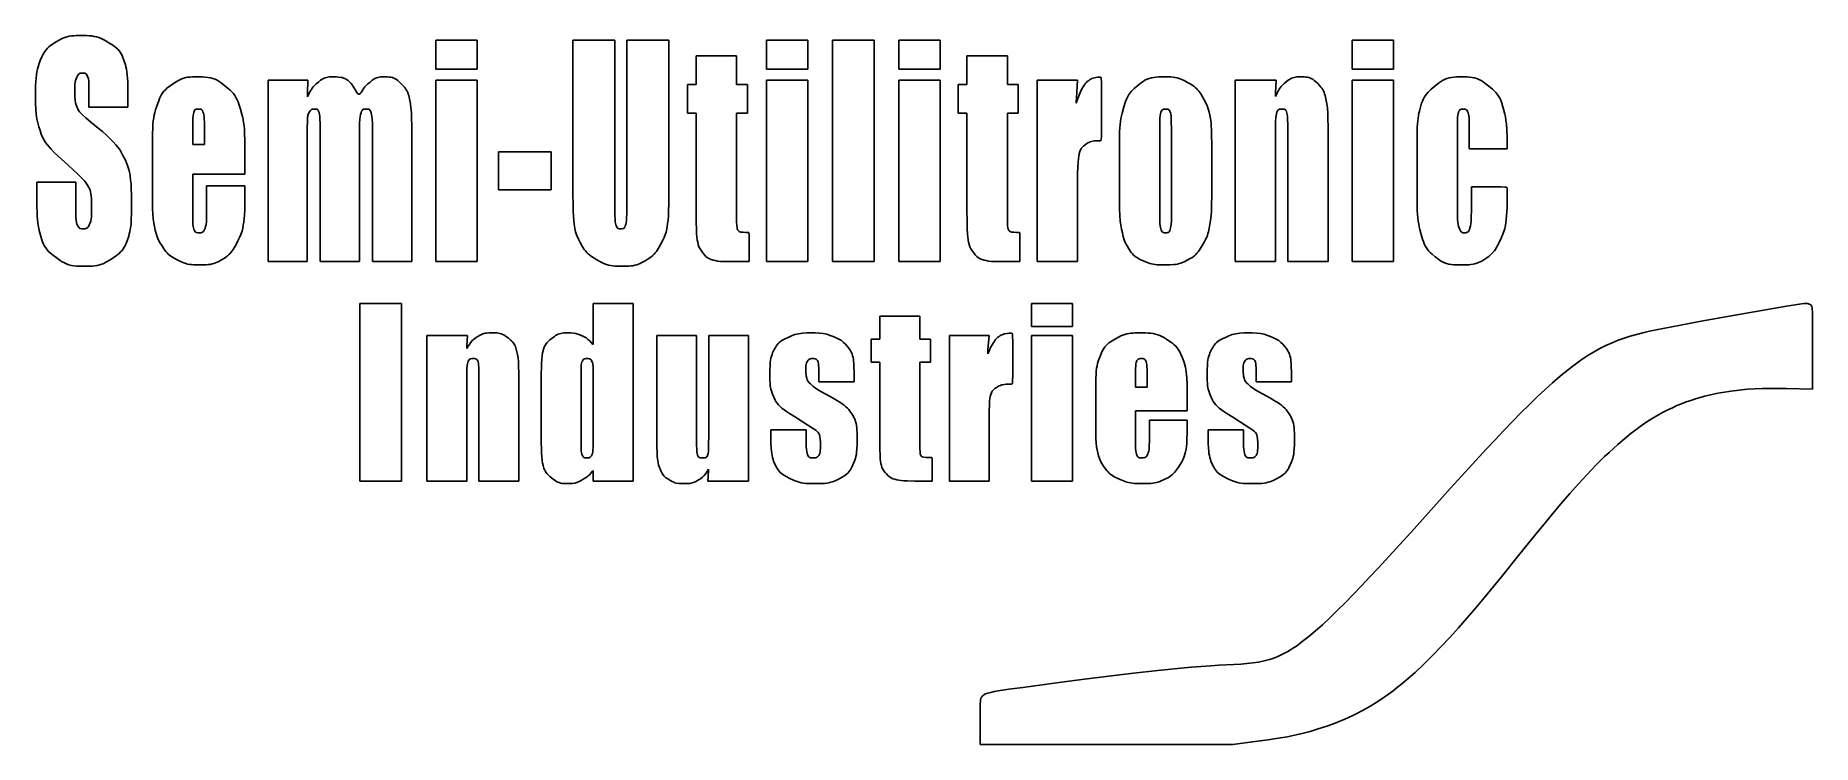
# Model space of a CAD drawing. Header units: metres. Extents: x -434 to 434, y -173 to 173.
import ezdxf

# ---------------------------------------------------------------- set-up
doc = ezdxf.new("R2010")
doc.units = ezdxf.units.M

msp = doc.modelspace()

# ---------------------------------------------------------------- linework, layer by layer
for p, q in [((-429.221, 165.195), (-429.755, 164.369)), ((-428.628, 165.968), (-429.221, 165.195)), ((-427.976, 166.69), (-428.628, 165.968)), ((-427.265, 167.36), (-427.976, 166.69)), ((-426.496, 167.979), (-427.265, 167.36)), ((-425.683, 168.56), (-426.496, 167.979)), ((-423.983, 169.656), (-425.683, 168.56)), ((-422.249, 170.712), (-423.983, 169.656)), ((-421.354, 171.198), (-422.249, 170.712)), ((-420.425, 171.633), (-421.354, 171.198)), ((-419.454, 172.004), (-420.425, 171.633)), ((-418.438, 172.307), (-419.454, 172.004)), ((-417.377, 172.543), (-418.438, 172.307)), ((-416.272, 172.712), (-417.377, 172.543)), ((-415.123, 172.816), (-416.272, 172.712)), ((-413.934, 172.869), (-415.123, 172.816)), ((-411.449, 172.891), (-413.934, 172.869)), ((-408.871, 172.867), (-411.449, 172.891)), ((-407.588, 172.809), (-408.871, 172.867)), ((-406.335, 172.695), (-407.588, 172.809)), ((-405.127, 172.511), (-406.335, 172.695)), ((-403.969, 172.253), (-405.127, 172.511)), ((-402.86, 171.921), (-403.969, 172.253)), ((-401.8, 171.516), (-402.86, 171.921)), ((-400.788, 171.041), (-401.8, 171.516)), ((-399.812, 170.51), (-400.788, 171.041)), ((-397.922, 169.356), (-399.812, 170.51)), ((-396.074, 168.164), (-397.922, 169.356)), ((-395.2, 167.545), (-396.074, 168.164)), ((-394.385, 166.896), (-395.2, 167.545)), ((-393.646, 166.212), (-394.385, 166.896)), ((-392.986, 165.488), (-393.646, 166.212)), ((-392.405, 164.727), (-392.986, 165.488)), ((-218.11, 170.623), (-238.356, 170.623)), ((-238.356, 170.623), (-238.356, 156.546)), ((-218.11, 156.546), (-218.11, 170.623)), ((-150.956, 170.623), (-171.446, 170.623)), ((-171.446, 170.623), (-171.446, 104.68)), ((-150.956, 88.8469), (-150.956, 170.623)), ((-124.578, 170.623), (-145.068, 170.623)), ((-145.068, 170.623), (-145.068, 90.1367)), ((-124.578, 97.0748), (-124.578, 170.623)), ((-56.6462, 170.623), (-76.8921, 170.623)), ((-76.8921, 170.623), (-76.8921, 156.546)), ((-56.6462, 156.546), (-56.6462, 170.623)), ((-24.3631, 170.623), (-44.609, 170.623)), ((-44.609, 170.623), (-44.609, 62.6136)), ((-24.3631, 62.6136), (-24.3631, 170.623)), ((7.92395, 170.623), (-12.322, 170.623)), ((-12.322, 170.623), (-12.322, 156.546)), ((7.92395, 156.546), (7.92395, 170.623)), ((229.266, 170.623), (209.02, 170.623)), ((209.02, 170.623), (209.02, 156.546)), ((229.266, 156.546), (229.266, 170.623)), ((-432.867, 156.487), (-433.132, 155.184)), ((-432.556, 157.658), (-432.867, 156.487)), ((-432.209, 158.724), (-432.556, 157.658)), ((-431.454, 160.683), (-432.209, 158.724)), ((-430.664, 162.578), (-431.454, 160.683)), ((-430.231, 163.493), (-430.664, 162.578)), ((-429.755, 164.369), (-430.231, 163.493)), ((-391.903, 163.928), (-392.405, 164.727)), ((-391.477, 163.091), (-391.903, 163.928)), ((-391.11, 162.227), (-391.477, 163.091)), ((-390.476, 160.449), (-391.11, 162.227)), ((-389.88, 158.607), (-390.476, 160.449)), ((-389.606, 157.588), (-389.88, 158.607)), ((-389.36, 156.452), (-389.606, 157.588)), ((-389.151, 155.166), (-389.36, 156.452)), ((-238.356, 156.546), (-218.11, 156.546)), ((-91.5128, 162.951), (-111.223, 162.951)), ((-111.223, 162.951), (-111.223, 149.008)), ((-91.5128, 149.008), (-91.5128, 162.951)), ((-76.8921, 156.546), (-56.6462, 156.546)), ((-12.322, 156.546), (7.92395, 156.546)), ((40.6977, 162.951), (20.9872, 162.951)), ((20.9872, 162.951), (20.9872, 149.008)), ((40.6977, 149.008), (40.6977, 162.951)), ((209.02, 156.546), (229.266, 156.546)), ((-433.712, 148.591), (-433.75, 146.679)), ((-433.637, 150.439), (-433.712, 148.591)), ((-433.517, 152.159), (-433.637, 150.439)), ((-433.348, 153.741), (-433.517, 152.159)), ((-433.132, 155.184), (-433.348, 153.741)), ((-414.591, 146.134), (-414.584, 147.637)), ((-414.584, 147.637), (-414.538, 148.95)), ((-414.538, 148.95), (-414.419, 150.085)), ((-414.419, 150.085), (-414.222, 151.042)), ((-414.222, 151.042), (-413.951, 151.837)), ((-413.951, 151.837), (-413.642, 152.543)), ((-413.642, 152.543), (-413.319, 153.219)), ((-413.319, 153.219), (-412.959, 153.808)), ((-412.959, 153.808), (-412.754, 154.045)), ((-412.754, 154.045), (-412.53, 154.238)), ((-412.53, 154.238), (-412.287, 154.389)), ((-412.287, 154.389), (-412.026, 154.497)), ((-412.026, 154.497), (-411.455, 154.597)), ((-411.455, 154.597), (-410.859, 154.612)), ((-410.859, 154.612), (-410.284, 154.601)), ((-410.284, 154.601), (-409.762, 154.527)), ((-409.762, 154.527), (-409.316, 154.335)), ((-409.316, 154.335), (-408.951, 154.015)), ((-408.951, 154.015), (-408.66, 153.578)), ((-408.66, 153.578), (-408.41, 153.077)), ((-408.41, 153.077), (-408.171, 152.538)), ((-408.171, 152.538), (-407.964, 151.828)), ((-407.964, 151.828), (-407.812, 150.808)), ((-407.812, 150.808), (-407.72, 149.449)), ((-407.72, 149.449), (-407.68, 146.562)), ((-388.98, 153.724), (-389.151, 155.166)), ((-388.847, 152.125), (-388.98, 153.724)), ((-388.752, 150.37), (-388.847, 152.125)), ((-388.663, 146.622), (-388.752, 150.37)), ((-368.641, 147.963), (-369.461, 147.317)), ((-366.926, 149.175), (-368.641, 147.963)), ((-365.179, 150.34), (-366.926, 149.175)), ((-364.285, 150.876), (-365.179, 150.34)), ((-363.367, 151.356), (-364.285, 150.876)), ((-362.418, 151.765), (-363.367, 151.356)), ((-361.437, 152.099), (-362.418, 151.765)), ((-360.423, 152.36), (-361.437, 152.099)), ((-359.377, 152.546), (-360.423, 152.36)), ((-358.297, 152.66), (-359.377, 152.546)), ((-357.176, 152.719), (-358.297, 152.66)), ((-354.786, 152.744), (-357.176, 152.719)), ((-352.195, 152.714), (-354.786, 152.744)), ((-350.882, 152.643), (-352.195, 152.714)), ((-349.599, 152.505), (-350.882, 152.643)), ((-348.37, 152.281), (-349.599, 152.505)), ((-347.203, 151.967), (-348.37, 152.281)), ((-346.095, 151.563), (-347.203, 151.967)), ((-345.048, 151.07), (-346.095, 151.563)), ((-344.059, 150.491), (-345.048, 151.07)), ((-343.115, 149.845), (-344.059, 150.491)), ((-341.302, 148.441), (-343.115, 149.845)), ((-339.532, 146.987), (-341.302, 148.441)), ((-300.764, 151.143), (-320.182, 151.143)), ((-320.182, 151.143), (-320.182, 62.6136)), ((-301.02, 144.826), (-300.764, 151.143)), ((-298.196, 147.881), (-298.66, 147.28)), ((-297.715, 148.429), (-298.196, 147.881)), ((-296.703, 149.385), (-297.715, 148.429)), ((-295.654, 150.237), (-296.703, 149.385)), ((-294.594, 151.056), (-295.654, 150.237)), ((-294.052, 151.433), (-294.594, 151.056)), ((-293.497, 151.77), (-294.052, 151.433)), ((-292.924, 152.057), (-293.497, 151.77)), ((-292.333, 152.292), (-292.924, 152.057)), ((-291.723, 152.475), (-292.333, 152.292)), ((-291.096, 152.605), (-291.723, 152.475)), ((-290.444, 152.685), (-291.096, 152.605)), ((-289.738, 152.726), (-290.444, 152.685)), ((-288.024, 152.744), (-289.738, 152.726)), ((-286.96, 152.735), (-288.024, 152.744)), ((-285.793, 152.674), (-286.96, 152.735)), ((-284.581, 152.509), (-285.793, 152.674)), ((-283.977, 152.371), (-284.581, 152.509)), ((-283.382, 152.187), (-283.977, 152.371)), ((-282.804, 151.952), (-283.382, 152.187)), ((-282.243, 151.665), (-282.804, 151.952)), ((-281.699, 151.326), (-282.243, 151.665)), ((-281.174, 150.934), (-281.699, 151.326)), ((-280.665, 150.49), (-281.174, 150.934)), ((-280.174, 149.994), (-280.665, 150.49)), ((-279.701, 149.446), (-280.174, 149.994)), ((-279.245, 148.846), (-279.701, 149.446)), ((-278.386, 147.523), (-279.245, 148.846)), ((-277.602, 146.201), (-278.386, 147.523)), ((-272.972, 147.881), (-273.445, 147.28)), ((-272.486, 148.429), (-272.972, 147.881)), ((-271.478, 149.385), (-272.486, 148.429)), ((-270.444, 150.237), (-271.478, 149.385)), ((-269.401, 151.056), (-270.444, 150.237)), ((-268.871, 151.433), (-269.401, 151.056)), ((-268.33, 151.77), (-268.871, 151.433)), ((-267.775, 152.057), (-268.33, 151.77)), ((-267.207, 152.292), (-267.775, 152.057)), ((-266.624, 152.475), (-267.207, 152.292)), ((-266.026, 152.605), (-266.624, 152.475)), ((-265.413, 152.685), (-266.026, 152.605)), ((-264.777, 152.726), (-265.413, 152.685)), ((-263.398, 152.744), (-264.777, 152.726)), ((-261.858, 152.721), (-263.398, 152.744)), ((-261.066, 152.666), (-261.858, 152.721)), ((-260.288, 152.559), (-261.066, 152.666)), ((-259.542, 152.385), (-260.288, 152.559)), ((-258.833, 152.142), (-259.542, 152.385)), ((-258.159, 151.829), (-258.833, 152.142)), ((-257.522, 151.447), (-258.159, 151.829)), ((-256.919, 150.998), (-257.522, 151.447)), ((-256.343, 150.497), (-256.919, 150.998)), ((-255.236, 149.408), (-256.343, 150.497)), ((-254.157, 148.286), (-255.236, 149.408)), ((-253.648, 147.705), (-254.157, 148.286)), ((-253.177, 147.101), (-253.648, 147.705)), ((-218.11, 151.143), (-238.356, 151.143)), ((-238.356, 151.143), (-238.356, 62.6136)), ((-218.11, 62.6136), (-218.11, 151.143)), ((-111.223, 149.008), (-115.457, 149.008)), ((-115.457, 149.008), (-115.457, 134.998)), ((-86.2079, 149.008), (-91.5128, 149.008)), ((-86.2079, 134.998), (-86.2079, 149.008)), ((-56.6462, 151.143), (-76.8921, 151.143)), ((-76.8921, 151.143), (-76.8921, 62.6136)), ((-56.6462, 62.6136), (-56.6462, 151.143)), ((7.92395, 151.143), (-12.322, 151.143)), ((-12.322, 151.143), (-12.322, 62.6136)), ((7.92395, 62.6136), (7.92395, 151.143)), ((20.9872, 149.008), (16.7531, 149.008)), ((16.7531, 149.008), (16.7531, 134.998)), ((46.0025, 149.008), (40.6977, 149.008)), ((46.0025, 134.998), (46.0025, 149.008)), ((74.9802, 151.143), (55.3184, 151.143)), ((55.3184, 151.143), (55.3184, 62.6136)), ((74.3962, 142.412), (74.9802, 151.143)), ((77.7173, 147.953), (77.2702, 147.186)), ((78.1843, 148.658), (77.7173, 147.953)), ((78.6714, 149.302), (78.1843, 148.658)), ((79.1785, 149.884), (78.6714, 149.302)), ((79.7056, 150.405), (79.1785, 149.884)), ((80.2527, 150.865), (79.7056, 150.405)), ((80.8199, 151.263), (80.2527, 150.865)), ((81.4071, 151.6), (80.8199, 151.263)), ((82.0121, 151.877), (81.4071, 151.6)), ((82.6241, 152.1), (82.0121, 151.877)), ((83.8165, 152.407), (82.6241, 152.1)), ((84.8796, 152.577), (83.8165, 152.407)), ((85.7088, 152.662), (84.8796, 152.577)), ((86.0068, 152.679), (85.7088, 152.662)), ((86.2308, 152.628), (86.0068, 152.679)), ((86.3913, 152.45), (86.2308, 152.628)), ((86.4989, 152.085), (86.3913, 152.45)), ((86.5642, 151.472), (86.4989, 152.085)), ((86.5977, 150.552), (86.5642, 151.472)), ((86.6118, 147.551), (86.5977, 150.552)), ((86.6118, 126.781), (86.6118, 147.551)), ((104.347, 148.541), (102.682, 147.121)), ((106.054, 149.913), (104.347, 148.541)), ((106.944, 150.544), (106.054, 149.913)), ((107.878, 151.109), (106.944, 150.544)), ((108.869, 151.591), (107.878, 151.109)), ((109.918, 151.985), (108.869, 151.591)), ((111.026, 152.291), (109.918, 151.985)), ((112.193, 152.51), (111.026, 152.291)), ((113.415, 152.645), (112.193, 152.51)), ((114.667, 152.715), (113.415, 152.645)), ((117.152, 152.744), (114.667, 152.715)), ((119.469, 152.725), (117.152, 152.744)), ((120.556, 152.681), (119.469, 152.725)), ((121.601, 152.594), (120.556, 152.681)), ((122.607, 152.453), (121.601, 152.594)), ((123.573, 152.256), (122.607, 152.453)), ((124.501, 152.003), (123.573, 152.256)), ((125.389, 151.693), (124.501, 152.003)), ((126.24, 151.33), (125.389, 151.693)), ((127.062, 150.924), (126.24, 151.33)), ((128.657, 150.042), (127.062, 150.924)), ((130.224, 149.13), (128.657, 150.042)), ((130.979, 148.653), (130.224, 149.13)), ((131.7, 148.15), (130.979, 148.653)), ((132.378, 147.614), (131.7, 148.15)), ((133.011, 147.045), (132.378, 147.614)), ((171.914, 151.143), (151.912, 151.143)), ((151.912, 151.143), (151.912, 62.6136)), ((171.659, 145.026), (171.914, 151.143)), ((174.332, 148.01), (173.887, 147.426)), ((174.798, 148.544), (174.332, 148.01)), ((175.782, 149.475), (174.798, 148.544)), ((176.806, 150.304), (175.782, 149.475)), ((177.842, 151.101), (176.806, 150.304)), ((178.373, 151.467), (177.842, 151.101)), ((178.919, 151.796), (178.373, 151.467)), ((179.483, 152.076), (178.919, 151.796)), ((180.067, 152.304), (179.483, 152.076)), ((180.671, 152.482), (180.067, 152.304)), ((181.295, 152.609), (180.671, 152.482)), ((181.94, 152.687), (181.295, 152.609)), ((182.61, 152.727), (181.94, 152.687)), ((184.049, 152.744), (182.61, 152.727)), ((185.624, 152.721), (184.049, 152.744)), ((186.425, 152.667), (185.624, 152.721)), ((187.207, 152.562), (186.425, 152.667)), ((187.954, 152.392), (187.207, 152.562)), ((188.663, 152.154), (187.954, 152.392)), ((189.333, 151.847), (188.663, 152.154)), ((189.965, 151.473), (189.333, 151.847)), ((190.56, 151.033), (189.965, 151.473)), ((191.125, 150.542), (190.56, 151.033)), ((192.209, 149.475), (191.125, 150.542)), ((193.264, 148.373), (192.209, 149.475)), ((193.761, 147.801), (193.264, 148.373)), ((194.223, 147.201), (193.761, 147.801)), ((229.266, 151.143), (209.02, 151.143)), ((209.02, 151.143), (209.02, 62.6136)), ((229.266, 62.6136), (229.266, 151.143)), ((249.434, 148.241), (247.66, 146.731)), ((251.251, 149.71), (249.434, 148.241)), ((252.19, 150.387), (251.251, 149.71)), ((253.166, 150.993), (252.19, 150.387)), ((254.188, 151.509), (253.166, 150.993)), ((255.258, 151.931), (254.188, 151.509)), ((256.378, 152.259), (255.258, 151.931)), ((257.546, 152.494), (256.378, 152.259)), ((258.76, 152.638), (257.546, 152.494)), ((260.011, 152.713), (258.76, 152.638)), ((262.569, 152.744), (260.011, 152.713)), ((265.122, 152.713), (262.569, 152.744)), ((266.367, 152.639), (265.122, 152.713)), ((267.577, 152.496), (266.367, 152.639)), ((268.742, 152.263), (267.577, 152.496)), ((269.86, 151.937), (268.742, 152.263)), ((270.932, 151.518), (269.86, 151.937)), ((271.957, 151.006), (270.932, 151.518)), ((272.937, 150.404), (271.957, 151.006)), ((273.883, 149.733), (272.937, 150.404)), ((275.715, 148.274), (273.883, 149.733)), ((277.507, 146.768), (275.715, 148.274)), ((-433.75, 146.679), (-433.766, 142.959)), ((-433.766, 142.959), (-433.754, 139.742)), ((-433.754, 139.742), (-433.675, 136.97)), ((-414.583, 144.468), (-414.591, 146.134)), ((-414.531, 142.812), (-414.583, 144.468)), ((-414.397, 141.342), (-414.531, 142.812)), ((-414.175, 140.095), (-414.397, 141.342)), ((-413.872, 139.053), (-414.175, 140.095)), ((-413.529, 138.122), (-413.872, 139.053)), ((-407.68, 146.562), (-407.68, 137.933)), ((-388.651, 143.634), (-388.663, 146.622)), ((-388.651, 137.933), (-388.651, 143.634)), ((-374.42, 138.901), (-375.167, 136.632)), ((-373.638, 141.114), (-374.42, 138.901)), ((-373.208, 142.18), (-373.638, 141.114)), ((-372.733, 143.196), (-373.208, 142.18)), ((-372.2, 144.151), (-372.733, 143.196)), ((-371.606, 145.039), (-372.2, 144.151)), ((-370.951, 145.863), (-371.606, 145.039)), ((-370.235, 146.621), (-370.951, 145.863)), ((-369.461, 147.317), (-370.235, 146.621)), ((-338.688, 146.224), (-339.532, 146.987)), ((-337.895, 145.416), (-338.688, 146.224)), ((-337.166, 144.553), (-337.895, 145.416)), ((-336.504, 143.632), (-337.166, 144.553)), ((-335.909, 142.652), (-336.504, 143.632)), ((-335.381, 141.614), (-335.909, 142.652)), ((-334.917, 140.52), (-335.381, 141.614)), ((-334.503, 139.382), (-334.917, 140.52)), ((-333.758, 137.033), (-334.503, 139.382)), ((-301.063, 143.053), (-301.02, 144.826)), ((-301.039, 142.967), (-301.063, 143.053)), ((-300.997, 142.988), (-301.039, 142.967)), ((-300.851, 143.277), (-300.997, 142.988)), ((-300.305, 144.443), (-300.851, 143.277)), ((-299.531, 145.922), (-300.305, 144.443)), ((-299.105, 146.627), (-299.531, 145.922)), ((-298.66, 147.28), (-299.105, 146.627)), ((-276.894, 145.087), (-277.602, 146.201)), ((-276.571, 144.673), (-276.894, 145.087)), ((-276.268, 144.391), (-276.571, 144.673)), ((-275.986, 144.257), (-276.268, 144.391)), ((-275.723, 144.258), (-275.986, 144.257)), ((-275.474, 144.374), (-275.723, 144.258)), ((-275.238, 144.582), (-275.474, 144.374)), ((-274.789, 145.193), (-275.238, 144.582)), ((-274.351, 145.922), (-274.789, 145.193)), ((-273.445, 147.28), (-274.351, 145.922)), ((-252.752, 146.467), (-253.177, 147.101)), ((-252.377, 145.801), (-252.752, 146.467)), ((-252.051, 145.105), (-252.377, 145.801)), ((-251.774, 144.377), (-252.051, 145.105)), ((-251.544, 143.619), (-251.774, 144.377)), ((-251.35, 142.838), (-251.544, 143.619)), ((-251.026, 141.236), (-251.35, 142.838)), ((-250.724, 139.582), (-251.026, 141.236)), ((-250.461, 137.676), (-250.724, 139.582)), ((74.2853, 140.039), (74.2911, 140.751)), ((74.328, 139.994), (74.2853, 140.039)), ((74.2911, 140.751), (74.3962, 142.412)), ((74.4053, 140.133), (74.328, 139.994)), ((74.6774, 140.891), (74.4053, 140.133)), ((75.1194, 142.162), (74.6774, 140.891)), ((75.7153, 143.763), (75.1194, 142.162)), ((76.4404, 145.501), (75.7153, 143.763)), ((77.2702, 147.186), (76.4404, 145.501)), ((98.0096, 139.693), (97.339, 137.4)), ((98.3854, 140.805), (98.0096, 139.693)), ((98.8099, 141.873), (98.3854, 140.805)), ((99.2966, 142.887), (98.8099, 141.873)), ((99.8481, 143.844), (99.2966, 142.887)), ((100.465, 144.744), (99.8481, 143.844)), ((101.146, 145.587), (100.465, 144.744)), ((101.889, 146.375), (101.146, 145.587)), ((102.682, 147.121), (101.889, 146.375)), ((133.599, 146.441), (133.011, 147.045)), ((134.141, 145.804), (133.599, 146.441)), ((134.641, 145.134), (134.141, 145.804)), ((135.107, 144.438), (134.641, 145.134)), ((135.981, 143.004), (135.107, 144.438)), ((136.83, 141.556), (135.981, 143.004)), ((137.61, 140.098), (136.83, 141.556)), ((138.266, 138.619), (137.61, 140.098)), ((171.614, 143.31), (171.659, 145.026)), ((171.636, 143.227), (171.614, 143.31)), ((171.676, 143.248), (171.636, 143.227)), ((171.812, 143.529), (171.676, 143.248)), ((172.324, 144.664), (171.812, 143.529)), ((173.054, 146.104), (172.324, 144.664)), ((173.461, 146.79), (173.054, 146.104)), ((173.887, 147.426), (173.461, 146.79)), ((194.64, 146.568), (194.223, 147.201)), ((195.008, 145.899), (194.64, 146.568)), ((195.329, 145.194), (195.008, 145.899)), ((195.602, 144.455), (195.329, 145.194)), ((195.83, 143.681), (195.602, 144.455)), ((196.022, 142.881), (195.83, 143.681)), ((196.346, 141.236), (196.022, 142.881)), ((196.648, 139.533), (196.346, 141.236)), ((196.911, 137.553), (196.648, 139.533)), ((242.955, 139.904), (242.378, 138)), ((243.293, 140.84), (242.955, 139.904)), ((243.689, 141.756), (243.293, 140.84)), ((244.16, 142.648), (243.689, 141.756)), ((244.709, 143.515), (244.16, 142.648)), ((245.336, 144.355), (244.709, 143.515)), ((246.041, 145.17), (245.336, 144.355)), ((246.821, 145.96), (246.041, 145.17)), ((247.66, 146.731), (246.821, 145.96)), ((278.355, 145.984), (277.507, 146.768)), ((279.146, 145.164), (278.355, 145.984)), ((279.865, 144.298), (279.146, 145.164)), ((280.507, 143.383), (279.865, 144.298)), ((281.073, 142.419), (280.507, 143.383)), ((281.563, 141.406), (281.073, 142.419)), ((281.981, 140.347), (281.563, 141.406)), ((282.341, 139.251), (281.981, 140.347)), ((282.967, 136.999), (282.341, 139.251)), ((-433.675, 136.97), (-433.471, 134.485)), ((-433.471, 134.485), (-433.319, 133.338)), ((-433.319, 133.338), (-433.132, 132.255)), ((-433.132, 132.255), (-432.668, 130.26)), ((-432.668, 130.26), (-432.135, 128.393)), ((-413.16, 137.203), (-413.529, 138.122)), ((-412.928, 136.728), (-413.16, 137.203)), ((-412.638, 136.236), (-412.928, 136.728)), ((-412.273, 135.721), (-412.638, 136.236)), ((-411.829, 135.182), (-412.273, 135.721)), ((-410.707, 134.034), (-411.829, 135.182)), ((-409.175, 132.699), (-410.707, 134.034)), ((-406.743, 130.711), (-409.175, 132.699)), ((-407.68, 137.933), (-388.651, 137.933)), ((-403.119, 127.734), (-406.743, 130.711)), ((-376.295, 131.311), (-376.462, 129.733)), ((-376.08, 132.786), (-376.295, 131.311)), ((-375.818, 134.158), (-376.08, 132.786)), ((-375.51, 135.433), (-375.818, 134.158)), ((-375.167, 136.632), (-375.51, 135.433)), ((-357.046, 127.022), (-357.018, 130.852)), ((-357.018, 130.852), (-356.957, 132.622)), ((-356.957, 132.622), (-356.856, 133.91)), ((-356.856, 133.91), (-356.717, 134.758)), ((-356.717, 134.758), (-356.558, 135.365)), ((-356.558, 135.365), (-356.385, 135.92)), ((-356.385, 135.92), (-356.147, 136.405)), ((-356.147, 136.405), (-355.985, 136.599)), ((-355.985, 136.599), (-355.79, 136.759)), ((-355.79, 136.759), (-355.563, 136.883)), ((-355.563, 136.883), (-355.304, 136.972)), ((-355.304, 136.972), (-354.703, 137.054)), ((-354.703, 137.054), (-354.071, 137.066)), ((-354.071, 137.066), (-353.489, 137.052)), ((-353.489, 137.052), (-352.986, 136.955)), ((-352.986, 136.955), (-352.769, 136.851)), ((-352.769, 136.851), (-352.575, 136.705)), ((-352.575, 136.705), (-352.404, 136.517)), ((-352.404, 136.517), (-352.257, 136.288)), ((-352.257, 136.288), (-352.024, 135.718)), ((-352.024, 135.718), (-351.837, 135.065)), ((-351.837, 135.065), (-351.663, 134.364)), ((-351.663, 134.364), (-351.51, 133.46)), ((-351.51, 133.46), (-351.399, 132.184)), ((-351.399, 132.184), (-351.332, 130.502)), ((-351.332, 130.502), (-351.302, 126.955)), ((-333.052, 134.624), (-333.758, 137.033)), ((-332.726, 133.345), (-333.052, 134.624)), ((-332.435, 131.975), (-332.726, 133.345)), ((-332.187, 130.491), (-332.435, 131.975)), ((-331.984, 128.886), (-332.187, 130.491)), ((-301.1, 128.013), (-301.067, 130.804)), ((-301.067, 130.804), (-301.008, 132.363)), ((-301.008, 132.363), (-300.97, 133.015)), ((-300.97, 133.015), (-300.897, 133.641)), ((-300.897, 133.641), (-300.761, 134.222)), ((-300.761, 134.222), (-300.556, 134.753)), ((-300.556, 134.753), (-300.288, 135.238)), ((-300.288, 135.238), (-299.986, 135.699)), ((-299.986, 135.699), (-299.675, 136.145)), ((-299.675, 136.145), (-299.348, 136.534)), ((-299.348, 136.534), (-298.991, 136.819)), ((-298.991, 136.819), (-298.601, 136.99)), ((-298.601, 136.99), (-298.172, 137.057)), ((-298.172, 137.057), (-297.661, 137.066)), ((-297.661, 137.066), (-297.05, 137.048)), ((-297.05, 137.048), (-296.738, 137.005)), ((-296.738, 137.005), (-296.442, 136.922)), ((-296.442, 136.922), (-296.179, 136.786)), ((-296.179, 136.786), (-295.949, 136.596)), ((-295.949, 136.596), (-295.753, 136.352)), ((-295.753, 136.352), (-295.591, 136.054)), ((-295.591, 136.054), (-295.357, 135.313)), ((-295.357, 135.313), (-295.192, 134.464)), ((-295.192, 134.464), (-295.041, 133.525)), ((-295.041, 133.525), (-294.909, 132.151)), ((-294.909, 132.151), (-294.813, 129.983)), ((-275.618, 127.441), (-275.542, 130.151)), ((-275.542, 130.151), (-275.415, 132.133)), ((-275.415, 132.133), (-275.242, 133.447)), ((-275.242, 133.447), (-275.043, 134.398)), ((-275.043, 134.398), (-274.83, 135.269)), ((-274.83, 135.269), (-274.555, 136.028)), ((-274.555, 136.028), (-274.377, 136.334)), ((-274.377, 136.334), (-274.167, 136.584)), ((-274.167, 136.584), (-273.927, 136.779)), ((-273.927, 136.779), (-273.655, 136.918)), ((-273.655, 136.918), (-273.354, 137.004)), ((-273.354, 137.004), (-273.03, 137.048)), ((-273.03, 137.048), (-272.348, 137.066)), ((-272.348, 137.066), (-271.672, 137.047)), ((-271.672, 137.047), (-271.355, 137.003)), ((-271.355, 137.003), (-271.062, 136.916)), ((-271.062, 136.916), (-270.799, 136.775)), ((-270.799, 136.775), (-270.566, 136.578)), ((-270.566, 136.578), (-270.365, 136.325)), ((-270.365, 136.325), (-270.194, 136.015)), ((-270.194, 136.015), (-269.936, 135.246)), ((-269.936, 135.246), (-269.739, 134.364)), ((-269.739, 134.364), (-269.556, 133.404)), ((-269.556, 133.404), (-269.397, 132.083)), ((-269.397, 132.083), (-269.28, 130.102)), ((-250.268, 135.309), (-250.461, 137.676)), ((-250.153, 132.439), (-250.268, 135.309)), ((-250.108, 129.258), (-250.153, 132.439)), ((-115.457, 134.998), (-111.223, 134.998)), ((-111.223, 134.998), (-111.223, 88.5652)), ((-91.5128, 86.6601), (-91.5128, 134.998)), ((-91.5128, 134.998), (-86.2079, 134.998)), ((16.7531, 134.998), (20.9872, 134.998)), ((20.9872, 134.998), (20.9872, 88.5652)), ((40.6977, 86.6601), (40.6977, 134.998)), ((40.6977, 134.998), (46.0025, 134.998)), ((95.9263, 131.036), (95.7438, 129.486)), ((96.1494, 132.474), (95.9263, 131.036)), ((96.4114, 133.804), (96.1494, 132.474)), ((96.7038, 135.049), (96.4114, 133.804)), ((97.339, 137.4), (96.7038, 135.049)), ((115.054, 127.482), (115.087, 130.982)), ((115.087, 130.982), (115.16, 132.621)), ((115.16, 132.621), (115.281, 133.84)), ((115.281, 133.84), (115.448, 134.674)), ((115.448, 134.674), (115.638, 135.298)), ((115.638, 135.298), (115.841, 135.875)), ((115.841, 135.875), (116.092, 136.379)), ((116.092, 136.379), (116.251, 136.581)), ((116.251, 136.581), (116.433, 136.747)), ((116.433, 136.747), (116.64, 136.876)), ((116.64, 136.876), (116.871, 136.968)), ((116.871, 136.968), (117.398, 137.054)), ((117.398, 137.054), (117.974, 137.066)), ((117.974, 137.066), (118.55, 137.054)), ((118.55, 137.054), (119.075, 136.968)), ((119.075, 136.968), (119.303, 136.876)), ((119.303, 136.876), (119.507, 136.747)), ((119.507, 136.747), (119.685, 136.581)), ((119.685, 136.581), (119.837, 136.379)), ((119.837, 136.379), (120.075, 135.875)), ((120.075, 135.875), (120.262, 135.298)), ((120.262, 135.298), (120.438, 134.644)), ((120.438, 134.644), (120.604, 133.602)), ((120.604, 133.602), (120.678, 132.781)), ((120.678, 132.781), (120.739, 131.523)), ((120.739, 131.523), (120.797, 126.725)), ((138.786, 137.118), (138.266, 138.619)), ((139.182, 135.597), (138.786, 137.118)), ((139.51, 134.064), (139.182, 135.597)), ((139.823, 132.448), (139.51, 134.064)), ((140.116, 130.339), (139.823, 132.448)), ((140.248, 128.906), (140.116, 130.339)), ((171.604, 128.699), (171.67, 131.072)), ((171.67, 131.072), (171.782, 132.802)), ((171.782, 132.802), (171.934, 133.944)), ((171.934, 133.944), (172.109, 134.764)), ((172.109, 134.764), (172.298, 135.516)), ((172.298, 135.516), (172.553, 136.171)), ((172.553, 136.171), (172.723, 136.435)), ((172.723, 136.435), (172.926, 136.65)), ((172.926, 136.65), (173.161, 136.818)), ((173.161, 136.818), (173.429, 136.938)), ((173.429, 136.938), (173.727, 137.012)), ((173.727, 137.012), (174.049, 137.05)), ((174.049, 137.05), (174.726, 137.066)), ((174.726, 137.066), (175.39, 137.052)), ((175.39, 137.052), (175.981, 136.955)), ((175.981, 136.955), (176.232, 136.851)), ((176.232, 136.851), (176.451, 136.705)), ((176.451, 136.705), (176.638, 136.517)), ((176.638, 136.517), (176.792, 136.288)), ((176.792, 136.288), (177.014, 135.718)), ((177.014, 135.718), (177.171, 135.065)), ((177.171, 135.065), (177.314, 134.348)), ((177.314, 134.348), (177.438, 133.334)), ((177.438, 133.334), (177.53, 131.774)), ((177.53, 131.774), (177.584, 129.62)), ((197.104, 135.067), (196.911, 137.553)), ((197.219, 132.027), (197.104, 135.067)), ((197.264, 128.642), (197.219, 132.027)), ((241.022, 131.263), (240.815, 128.197)), ((241.177, 132.623), (241.022, 131.263)), ((241.366, 133.868), (241.177, 132.623)), ((241.589, 135.002), (241.366, 133.868)), ((241.837, 136.049), (241.589, 135.002)), ((242.378, 138), (241.837, 136.049)), ((260.385, 128.571), (260.417, 131.566)), ((260.417, 131.566), (260.49, 132.984)), ((260.49, 132.984), (260.612, 134.057)), ((260.612, 134.057), (260.778, 134.814)), ((260.778, 134.814), (260.969, 135.398)), ((260.969, 135.398), (261.171, 135.943)), ((261.171, 135.943), (261.42, 136.417)), ((261.42, 136.417), (261.755, 136.765)), ((261.755, 136.765), (262.183, 136.973)), ((262.183, 136.973), (262.696, 137.054)), ((262.696, 137.054), (263.256, 137.066)), ((263.256, 137.066), (263.816, 137.053)), ((263.816, 137.053), (264.332, 136.961)), ((264.332, 136.961), (264.56, 136.861)), ((264.56, 136.861), (264.766, 136.723)), ((264.766, 136.723), (264.95, 136.545)), ((264.95, 136.545), (265.111, 136.327)), ((265.111, 136.327), (265.374, 135.785)), ((265.374, 135.785), (265.592, 135.165)), ((265.592, 135.165), (265.799, 134.507)), ((265.799, 134.507), (265.979, 133.706)), ((265.979, 133.706), (266.111, 132.643)), ((266.111, 132.643), (266.19, 131.293)), ((266.19, 131.293), (266.225, 128.519)), ((283.561, 134.625), (282.967, 136.999)), ((283.846, 133.238), (283.561, 134.625)), ((284.117, 131.612), (283.846, 133.238)), ((284.366, 129.614), (284.117, 131.612)), ((-432.135, 128.393), (-431.586, 126.564)), ((-431.586, 126.564), (-431.001, 124.835)), ((-431.001, 124.835), (-430.351, 123.29)), ((-430.351, 123.29), (-429.63, 121.944)), ((-429.63, 121.944), (-428.844, 120.782)), ((-401.114, 126.033), (-403.119, 127.734)), ((-399.174, 124.318), (-401.114, 126.033)), ((-397.422, 122.671), (-399.174, 124.318)), ((-395.881, 121.107), (-397.422, 122.671)), ((-376.692, 124.584), (-376.708, 121.878)), ((-376.708, 121.878), (-376.708, 93.6725)), ((-376.581, 128.054), (-376.692, 124.584)), ((-376.462, 129.733), (-376.581, 128.054)), ((-357.046, 119.721), (-357.046, 127.022)), ((-351.302, 126.955), (-351.302, 119.721)), ((-331.826, 127.161), (-331.984, 128.886)), ((-331.713, 125.315), (-331.826, 127.161)), ((-331.608, 121.483), (-331.713, 125.315)), ((-331.592, 118.483), (-331.608, 121.483)), ((-301.105, 124.702), (-301.1, 128.013)), ((-301.105, 62.6136), (-301.105, 124.702)), ((-294.813, 129.983), (-294.755, 126.948)), ((-294.755, 126.948), (-294.73, 120.299)), ((-275.652, 121.588), (-275.618, 127.441)), ((-275.652, 62.6136), (-275.652, 121.588)), ((-269.28, 130.102), (-269.21, 127.402)), ((-269.21, 127.402), (-269.179, 121.581)), ((-269.179, 121.581), (-269.179, 62.6136)), ((-250.101, 126.733), (-250.108, 129.258)), ((-250.101, 62.6136), (-250.101, 126.733)), ((82.4191, 121.373), (83.1699, 121.477)), ((83.1699, 121.477), (84.756, 121.575)), ((84.756, 121.575), (86.0116, 121.588)), ((86.0116, 121.588), (86.2097, 121.599)), ((86.2097, 121.599), (86.3586, 121.67)), ((86.3586, 121.67), (86.4653, 121.862)), ((86.4653, 121.862), (86.5368, 122.238)), ((86.5368, 122.238), (86.6024, 123.779)), ((86.6024, 123.779), (86.6118, 126.781)), ((95.4057, 122.367), (95.3922, 119.491)), ((95.5006, 126.047), (95.4057, 122.367)), ((95.6019, 127.823), (95.5006, 126.047)), ((95.7438, 129.486), (95.6019, 127.823)), ((115.054, 86.0672), (115.054, 127.482)), ((120.797, 126.725), (120.797, 85.2592)), ((140.357, 126.919), (140.248, 128.906)), ((140.431, 124.071), (140.357, 126.919)), ((140.459, 120.054), (140.431, 124.071)), ((171.574, 123.568), (171.604, 128.699)), ((171.574, 62.6136), (171.574, 123.568)), ((177.584, 129.62), (177.609, 124.939)), ((177.609, 124.939), (177.609, 62.6136)), ((197.27, 125.947), (197.264, 128.642)), ((197.27, 62.6136), (197.27, 125.947)), ((240.734, 124.864), (240.723, 122.241)), ((240.723, 122.241), (240.723, 94.3989)), ((240.815, 128.197), (240.734, 124.864)), ((260.385, 85.6372), (260.385, 128.571)), ((266.225, 128.519), (266.225, 117.719)), ((284.573, 126.899), (284.366, 129.614)), ((284.715, 123.066), (284.573, 126.899)), ((284.767, 117.719), (284.715, 123.066)), ((-428.844, 120.782), (-428.023, 119.721)), ((-428.023, 119.721), (-427.16, 118.649)), ((-427.16, 118.649), (-426.082, 117.419)), ((-426.082, 117.419), (-424.609, 115.898)), ((-424.609, 115.898), (-422.707, 114.061)), ((-422.707, 114.061), (-417.9, 109.654)), ((-394.55, 119.627), (-395.881, 121.107)), ((-393.431, 118.23), (-394.55, 119.627)), ((-392.514, 116.912), (-393.431, 118.23)), ((-391.755, 115.656), (-392.514, 116.912)), ((-391.101, 114.442), (-391.755, 115.656)), ((-390.5, 113.249), (-391.101, 114.442)), ((-389.911, 112.052), (-390.5, 113.249)), ((-351.302, 119.721), (-357.046, 119.721)), ((-331.592, 105.31), (-331.592, 118.483)), ((-294.73, 120.299), (-294.73, 62.6136)), ((-181.978, 116.185), (-207.821, 116.185)), ((-207.821, 116.185), (-207.821, 97.5716)), ((-181.978, 97.5716), (-181.978, 116.185)), ((75.3736, 112.762), (75.5642, 114.016)), ((75.5642, 114.016), (75.7724, 115.195)), ((75.7724, 115.195), (76.0617, 116.309)), ((76.0617, 116.309), (76.2604, 116.822)), ((76.2604, 116.822), (76.4997, 117.303)), ((76.4997, 117.303), (76.7795, 117.75)), ((76.7795, 117.75), (77.0999, 118.166)), ((77.0999, 118.166), (77.4592, 118.55)), ((77.4592, 118.55), (77.8489, 118.909)), ((77.8489, 118.909), (78.6789, 119.587)), ((78.6789, 119.587), (79.5425, 120.24)), ((79.5425, 120.24), (80.0116, 120.541)), ((80.0116, 120.541), (80.5256, 120.81)), ((80.5256, 120.81), (81.0969, 121.04)), ((81.0969, 121.04), (81.7281, 121.227)), ((81.7281, 121.227), (82.4191, 121.373)), ((95.3922, 119.491), (95.3922, 94.184)), ((140.459, 97.0452), (140.459, 120.054)), ((266.225, 117.719), (284.767, 117.719)), ((-417.9, 109.654), (-415.393, 107.384)), ((-415.393, 107.384), (-413.122, 105.284)), ((-413.122, 105.284), (-411.287, 103.486)), ((-389.34, 110.809), (-389.911, 112.052)), ((-388.807, 109.475), (-389.34, 110.809)), ((-388.329, 108.005), (-388.807, 109.475)), ((-387.922, 106.36), (-388.329, 108.005)), ((-387.589, 104.533), (-387.922, 106.36)), ((-387.33, 102.524), (-387.589, 104.533)), ((-357.046, 85.4963), (-357.046, 105.31)), ((-357.046, 105.31), (-331.592, 105.31)), ((-171.446, 104.68), (-171.419, 95.2235)), ((74.9802, 99.0022), (75.0127, 105.638)), ((75.0127, 105.638), (75.0856, 108.767)), ((75.0856, 108.767), (75.2073, 111.12)), ((75.2073, 111.12), (75.3736, 112.762)), ((-414.104, 101.308), (-433.133, 101.308)), ((-433.133, 101.308), (-433.133, 92.8868)), ((-414.104, 87.4904), (-414.104, 101.308)), ((-411.287, 103.486), (-409.927, 102.015)), ((-409.927, 102.015), (-409.002, 100.846)), ((-409.002, 100.846), (-408.318, 99.8398)), ((-408.318, 99.8398), (-407.694, 98.8154)), ((-407.694, 98.8154), (-407.408, 98.2173)), ((-407.408, 98.2173), (-407.152, 97.516)), ((-407.152, 97.516), (-406.935, 96.6827)), ((-406.935, 96.6827), (-406.757, 95.7119)), ((-406.757, 95.7119), (-406.619, 94.6035)), ((-387.145, 100.333), (-387.33, 102.524)), ((-387.03, 97.9747), (-387.145, 100.333)), ((-386.972, 95.5252), (-387.03, 97.9747)), ((-386.947, 90.7148), (-386.972, 95.5252)), ((-331.592, 99.573), (-350.232, 99.573)), ((-350.232, 99.573), (-350.232, 87.1642)), ((-331.592, 92.1233), (-331.592, 99.573)), ((-207.821, 97.5716), (-181.978, 97.5716)), ((-124.611, 90.6611), (-124.578, 97.0748)), ((74.9802, 62.6136), (74.9802, 99.0022)), ((140.453, 94.2699), (140.459, 97.0452)), ((281.847, 99.0393), (267.247, 99.0393)), ((267.247, 99.0393), (267.247, 87.735)), ((283.535, 99.0209), (281.847, 99.0393)), ((284.054, 98.9771), (283.535, 99.0209)), ((284.402, 98.892), (284.054, 98.9771)), ((284.612, 98.7515), (284.402, 98.892)), ((284.719, 98.542), (284.612, 98.7515)), ((284.709, 92.2623), (284.762, 97.8606)), ((284.758, 98.2497), (284.719, 98.542)), ((284.762, 97.8606), (284.758, 98.2497)), ((-433.133, 92.8868), (-433.121, 90.0584)), ((-433.121, 90.0584), (-433.033, 86.4489)), ((-414.098, 86.087), (-414.104, 87.4904)), ((-406.619, 94.6035), (-406.52, 93.3575)), ((-406.52, 93.3575), (-406.428, 90.5708)), ((-406.428, 90.5708), (-406.414, 87.9425)), ((-406.414, 87.9425), (-406.421, 86.006)), ((-386.961, 86.4883), (-386.947, 90.7148)), ((-376.708, 93.6725), (-376.701, 91.3739)), ((-376.701, 91.3739), (-376.651, 88.4485)), ((-376.651, 88.4485), (-376.523, 85.7451)), ((-350.232, 87.1642), (-350.274, 83.734)), ((-331.729, 85.5158), (-331.635, 87.7758)), ((-331.635, 87.7758), (-331.592, 92.1233)), ((-171.419, 95.2235), (-171.358, 90.7023)), ((-171.358, 90.7023), (-171.256, 87.2291)), ((-171.256, 87.2291), (-171.118, 84.7164)), ((-150.925, 85.2017), (-150.956, 88.8469)), ((-145.068, 90.1367), (-145.099, 85.98)), ((-124.806, 84.9126), (-124.684, 87.4825)), ((-124.684, 87.4825), (-124.611, 90.6611)), ((-111.223, 88.5652), (-111.193, 81.7623)), ((20.9872, 88.5652), (21.0169, 81.7623)), ((95.3922, 94.184), (95.3996, 91.5611)), ((95.3996, 91.5611), (95.4518, 88.2334)), ((95.4518, 88.2334), (95.5857, 85.1799)), ((140.118, 84.9274), (140.301, 87.5807)), ((140.301, 87.5807), (140.41, 90.7648)), ((140.41, 90.7648), (140.453, 94.2699)), ((240.723, 94.3989), (240.737, 91.384)), ((240.737, 91.384), (240.835, 87.5367)), ((240.835, 87.5367), (240.94, 85.6871)), ((267.247, 87.735), (267.208, 84.1621)), ((284.375, 84.9328), (284.523, 86.9586)), ((284.523, 86.9586), (284.635, 89.3894)), ((284.635, 89.3894), (284.709, 92.2623)), ((-433.033, 86.4489), (-432.939, 84.7136)), ((-432.939, 84.7136), (-432.808, 83.0937)), ((-432.808, 83.0937), (-432.639, 81.5892)), ((-432.639, 81.5892), (-432.433, 80.2)), ((-432.433, 80.2), (-432.19, 78.9214)), ((-432.19, 78.9214), (-431.92, 77.7293)), ((-414.059, 84.3585), (-414.098, 86.087)), ((-413.959, 82.8769), (-414.059, 84.3585)), ((-413.792, 81.7567), (-413.959, 82.8769)), ((-413.563, 80.9677), (-413.792, 81.7567)), ((-413.301, 80.3594), (-413.563, 80.9677)), ((-413.025, 79.7932), (-413.301, 80.3594)), ((-412.697, 79.2994), (-413.025, 79.7932)), ((-412.498, 79.1006), (-412.697, 79.2994)), ((-412.274, 78.938), (-412.498, 79.1006)), ((-412.024, 78.8115), (-412.274, 78.938)), ((-411.748, 78.7213), (-412.024, 78.8115)), ((-411.127, 78.6369), (-411.748, 78.7213)), ((-410.454, 78.6248), (-411.127, 78.6369)), ((-409.78, 78.6401), (-410.454, 78.6248)), ((-409.149, 78.7471), (-409.78, 78.6401)), ((-408.863, 78.8618), (-409.149, 78.7471)), ((-408.599, 79.0224), (-408.863, 78.8618)), ((-408.356, 79.2288), (-408.599, 79.0224)), ((-408.135, 79.481), (-408.356, 79.2288)), ((-407.752, 80.1079), (-408.135, 79.481)), ((-407.412, 80.8264), (-407.752, 80.1079)), ((-407.086, 81.5751), (-407.412, 80.8264)), ((-406.802, 82.4127), (-407.086, 81.5751)), ((-406.594, 83.4134), (-406.802, 82.4127)), ((-406.47, 84.592), (-406.594, 83.4134)), ((-406.421, 86.006), (-406.47, 84.592)), ((-387.714, 77.2053), (-387.488, 78.4333)), ((-387.488, 78.4333), (-387.303, 79.7877)), ((-387.303, 79.7877), (-387.159, 81.2686)), ((-387.159, 81.2686), (-387.057, 82.876)), ((-387.057, 82.876), (-386.961, 86.4883)), ((-376.523, 85.7451), (-376.31, 83.4337)), ((-376.31, 83.4337), (-376.019, 81.4817)), ((-376.019, 81.4817), (-375.686, 79.7256)), ((-375.686, 79.7256), (-375.334, 78.0082)), ((-357.011, 82.3978), (-357.046, 85.4963)), ((-356.932, 80.9301), (-357.011, 82.3978)), ((-356.8, 79.8182), (-356.932, 80.9301)), ((-356.62, 79.0325), (-356.8, 79.8182)), ((-356.413, 78.4247), (-356.62, 79.0325)), ((-356.194, 77.8585), (-356.413, 78.4247)), ((-351.249, 78.2405), (-351.572, 77.5852)), ((-350.987, 78.9918), (-351.249, 78.2405)), ((-350.741, 79.7888), (-350.987, 78.9918)), ((-350.526, 80.7652), (-350.741, 79.7888)), ((-350.369, 82.0703), (-350.526, 80.7652)), ((-350.274, 83.734), (-350.369, 82.0703)), ((-332.962, 77.4573), (-332.613, 78.9542)), ((-332.613, 78.9542), (-332.347, 80.4261)), ((-332.347, 80.4261), (-332.101, 81.9202)), ((-332.101, 81.9202), (-331.886, 83.5728)), ((-331.886, 83.5728), (-331.729, 85.5158)), ((-171.118, 84.7164), (-170.959, 82.7278)), ((-170.959, 82.7278), (-170.782, 80.8303)), ((-170.782, 80.8303), (-170.513, 78.9566)), ((-170.513, 78.9566), (-170.318, 78.0354)), ((-150.855, 83.4824), (-150.925, 85.2017)), ((-150.739, 82.1885), (-150.855, 83.4824)), ((-150.58, 81.2843), (-150.739, 82.1885)), ((-150.397, 80.5929), (-150.58, 81.2843)), ((-150.202, 79.9505), (-150.397, 80.5929)), ((-149.96, 79.3902), (-150.202, 79.9505)), ((-149.807, 79.1647), (-149.96, 79.3902)), ((-149.631, 78.9802), (-149.807, 79.1647)), ((-149.43, 78.8367), (-149.631, 78.9802)), ((-149.206, 78.7341), (-149.43, 78.8367)), ((-148.69, 78.6385), (-149.206, 78.7341)), ((-148.107, 78.6248), (-148.69, 78.6385)), ((-147.491, 78.6399), (-148.107, 78.6248)), ((-146.913, 78.7453), (-147.491, 78.6399)), ((-146.661, 78.8582), (-146.913, 78.7453)), ((-146.438, 79.0163), (-146.661, 78.8582)), ((-146.243, 79.2196), (-146.438, 79.0163)), ((-146.078, 79.468), (-146.243, 79.2196)), ((-145.824, 80.0854), (-146.078, 79.468)), ((-145.627, 80.793), (-145.824, 80.0854)), ((-145.445, 81.5568), (-145.627, 80.793)), ((-145.285, 82.5665), (-145.445, 81.5568)), ((-145.169, 84.0273), (-145.285, 82.5665)), ((-145.099, 85.98), (-145.169, 84.0273)), ((-125.679, 77.8651), (-125.373, 79.5348)), ((-125.373, 79.5348), (-125.163, 81.1933)), ((-125.163, 81.1933), (-124.972, 82.9008)), ((-124.972, 82.9008), (-124.806, 84.9126)), ((-111.193, 81.7623), (-111.127, 78.5641)), ((-111.127, 78.5641), (-111.015, 76.1694)), ((-91.4762, 82.2348), (-91.5128, 86.6601)), ((-91.3941, 80.289), (-91.4762, 82.2348)), ((-91.2572, 78.988), (-91.3941, 80.289)), ((-91.1688, 78.5727), (-91.2572, 78.988)), ((-91.0702, 78.2783), (-91.1688, 78.5727)), ((-90.8557, 77.8909), (-91.0702, 78.2783)), ((21.0169, 81.7623), (21.0839, 78.5641)), ((21.0839, 78.5641), (21.1954, 76.1694)), ((40.7341, 82.2348), (40.6977, 86.6601)), ((40.8163, 80.289), (40.7341, 82.2348)), ((40.9532, 78.988), (40.8163, 80.289)), ((41.0416, 78.5727), (40.9532, 78.988)), ((41.1403, 78.2783), (41.0416, 78.5727)), ((41.3548, 77.8909), (41.1403, 78.2783)), ((95.5857, 85.1799), (95.8088, 82.5961)), ((95.8088, 82.5961), (96.1135, 80.443)), ((96.1135, 80.443), (96.463, 78.5248)), ((96.463, 78.5248), (96.8298, 76.6572)), ((115.087, 82.826), (115.054, 86.0672)), ((115.16, 81.2818), (115.087, 82.826)), ((115.281, 80.1018), (115.16, 81.2818)), ((115.448, 79.2556), (115.281, 80.1018)), ((115.638, 78.5914), (115.448, 79.2556)), ((115.841, 77.9709), (115.638, 78.5914)), ((120.237, 78.4247), (120.043, 77.8585)), ((120.42, 79.0307), (120.237, 78.4247)), ((120.579, 79.8034), (120.42, 79.0307)), ((120.696, 80.882), (120.579, 79.8034)), ((120.766, 82.2941), (120.696, 80.882)), ((120.797, 85.2592), (120.766, 82.2941)), ((138.888, 77.1868), (139.277, 79.008)), ((139.277, 79.008), (139.583, 80.8597)), ((139.583, 80.8597), (139.869, 82.7608)), ((139.869, 82.7608), (140.118, 84.9274)), ((240.94, 85.6871), (241.087, 83.9605)), ((241.087, 83.9605), (241.277, 82.357)), ((241.277, 82.357), (241.508, 80.8765)), ((241.508, 80.8765), (241.78, 79.5138)), ((241.78, 79.5138), (242.083, 78.2433)), ((242.083, 78.2433), (242.743, 75.8562)), ((260.391, 84.5352), (260.385, 85.6372)), ((260.433, 83.1373), (260.391, 84.5352)), ((260.543, 81.8544), (260.433, 83.1373)), ((260.725, 80.7689), (260.543, 81.8544)), ((260.975, 79.8643), (260.725, 80.7689)), ((261.261, 79.0585), (260.975, 79.8643)), ((261.558, 78.2855), (261.261, 79.0585)), ((261.891, 77.6111), (261.558, 78.2855)), ((266.297, 78.3529), (265.999, 77.6501)), ((266.541, 79.1585), (266.297, 78.3529)), ((266.771, 80.0119), (266.541, 79.1585)), ((266.972, 81.0488), (266.771, 80.0119)), ((267.119, 82.422), (266.972, 81.0488)), ((267.208, 84.1621), (267.119, 82.422)), ((283.292, 77.7761), (283.541, 78.6795)), ((283.541, 78.6795), (283.743, 79.5773)), ((283.743, 79.5773), (284.022, 81.3582)), ((284.022, 81.3582), (284.208, 83.128)), ((284.208, 83.128), (284.375, 84.9328)), ((-431.92, 77.7293), (-431.332, 75.4893)), ((-431.332, 75.4893), (-430.704, 73.304)), ((-430.704, 73.304), (-430.338, 72.2417)), ((-430.338, 72.2417), (-429.909, 71.2159)), ((-429.909, 71.2159), (-429.4, 70.2367)), ((-429.4, 70.2367), (-428.807, 69.3062)), ((-390.956, 68.8526), (-390.436, 69.6722)), ((-390.436, 69.6722), (-389.99, 70.5272)), ((-389.99, 70.5272), (-389.601, 71.4098)), ((-389.601, 71.4098), (-388.918, 73.2211)), ((-388.918, 73.2211), (-388.275, 75.0867)), ((-388.275, 75.0867), (-387.979, 76.0986)), ((-387.979, 76.0986), (-387.714, 77.2053)), ((-375.334, 78.0082), (-374.914, 76.3269)), ((-374.914, 76.3269), (-374.369, 74.7119)), ((-374.369, 74.7119), (-373.689, 73.1691)), ((-373.689, 73.1691), (-372.884, 71.6926)), ((-372.884, 71.6926), (-372.011, 70.2522)), ((-372.011, 70.2522), (-371.113, 68.8306)), ((-355.927, 77.3647), (-356.194, 77.8585)), ((-355.76, 77.1659), (-355.927, 77.3647)), ((-355.57, 77.0033), (-355.76, 77.1659)), ((-355.355, 76.8768), (-355.57, 77.0033)), ((-355.115, 76.7865), (-355.355, 76.8768)), ((-354.566, 76.7022), (-355.115, 76.7865)), ((-353.931, 76.6901), (-354.566, 76.7022)), ((-353.238, 76.7061), (-353.931, 76.6901)), ((-352.895, 76.7441), (-353.238, 76.7061)), ((-352.57, 76.818), (-352.895, 76.7441)), ((-352.274, 76.9379), (-352.57, 76.818)), ((-352.009, 77.1057), (-352.274, 76.9379)), ((-351.775, 77.3214), (-352.009, 77.1057)), ((-351.572, 77.5852), (-351.775, 77.3214)), ((-336.81, 69.369), (-335.876, 71.0194)), ((-335.876, 71.0194), (-334.965, 72.6831)), ((-334.965, 72.6831), (-334.138, 74.3218)), ((-334.138, 74.3218), (-333.466, 75.9146)), ((-333.466, 75.9146), (-332.962, 77.4573)), ((-170.318, 78.0354), (-170.077, 77.1261)), ((-170.077, 77.1261), (-169.79, 76.2286)), ((-169.79, 76.2286), (-169.458, 75.3429)), ((-169.458, 75.3429), (-168.673, 73.603)), ((-168.673, 73.603), (-167.796, 71.8868)), ((-167.796, 71.8868), (-166.884, 70.1879)), ((-166.884, 70.1879), (-166.393, 69.3637)), ((-129.588, 69.258), (-128.618, 70.9862)), ((-128.618, 70.9862), (-127.677, 72.73)), ((-127.677, 72.73), (-126.831, 74.4626)), ((-126.831, 74.4626), (-126.16, 76.175)), ((-126.16, 76.175), (-125.895, 77.0228)), ((-125.895, 77.0228), (-125.679, 77.8651)), ((-111.015, 76.1694), (-110.863, 74.511)), ((-110.863, 74.511), (-110.688, 73.2543)), ((-110.688, 73.2543), (-110.498, 72.0702)), ((-110.498, 72.0702), (-110.239, 70.9194)), ((-110.239, 70.9194), (-109.854, 69.8297)), ((-109.854, 69.8297), (-109.331, 68.8068)), ((-90.6078, 77.5644), (-90.8557, 77.8909)), ((-90.4297, 77.4141), (-90.6078, 77.5644)), ((-90.1865, 77.2794), (-90.4297, 77.4141)), ((-89.8603, 77.1648), (-90.1865, 77.2794)), ((-89.4474, 77.071), (-89.8603, 77.1648)), ((-88.3615, 76.9458), (-89.4474, 77.071)), ((-87.0246, 76.8972), (-88.3615, 76.9458)), ((-85.9159, 76.8902), (-87.0246, 76.8972)), ((-85.6064, 76.8531), (-85.9159, 76.8902)), ((-85.5112, 76.7648), (-85.6064, 76.8531)), ((-85.4475, 76.5928), (-85.5112, 76.7648)), ((-85.3889, 75.8864), (-85.4475, 76.5928)), ((-85.3805, 74.5108), (-85.3889, 75.8864)), ((-85.3805, 62.6136), (-85.3805, 74.5108)), ((21.1954, 76.1694), (21.3478, 74.511)), ((21.3478, 74.511), (21.5226, 73.2543)), ((21.5226, 73.2543), (21.7125, 72.0702)), ((21.7125, 72.0702), (21.9713, 70.9194)), ((21.9713, 70.9194), (22.3567, 69.8297)), ((22.3567, 69.8297), (22.8799, 68.8068)), ((41.6026, 77.5644), (41.3548, 77.8909)), ((41.7807, 77.4141), (41.6026, 77.5644)), ((42.0238, 77.2794), (41.7807, 77.4141)), ((42.3501, 77.1648), (42.0238, 77.2794)), ((42.7631, 77.071), (42.3501, 77.1648)), ((43.8489, 76.9458), (42.7631, 77.071)), ((45.1858, 76.8972), (43.8489, 76.9458)), ((46.2945, 76.8902), (45.1858, 76.8972)), ((46.604, 76.8531), (46.2945, 76.8902)), ((46.6991, 76.7648), (46.604, 76.8531)), ((46.7629, 76.5928), (46.6991, 76.7648)), ((46.8215, 75.8864), (46.7629, 76.5928)), ((46.8298, 74.5108), (46.8215, 75.8864)), ((46.8298, 62.6136), (46.8298, 74.5108)), ((96.8298, 76.6572), (97.2566, 74.8592)), ((97.2566, 74.8592), (97.793, 73.1886)), ((97.793, 73.1886), (98.4489, 71.6569)), ((98.4489, 71.6569), (99.2147, 70.2527)), ((99.2147, 70.2527), (100.04, 68.918)), ((116.09, 77.4295), (115.841, 77.9709)), ((116.245, 77.2117), (116.09, 77.4295)), ((116.424, 77.0334), (116.245, 77.2117)), ((116.627, 76.8948), (116.424, 77.0334)), ((116.852, 76.7958), (116.627, 76.8948)), ((117.366, 76.7033), (116.852, 76.7958)), ((117.931, 76.6901), (117.366, 76.7033)), ((118.502, 76.7022), (117.931, 76.6901)), ((119.027, 76.7865), (118.502, 76.7022)), ((119.257, 76.8768), (119.027, 76.7865)), ((119.462, 77.0033), (119.257, 76.8768)), ((119.643, 77.1659), (119.462, 77.0033)), ((119.798, 77.3647), (119.643, 77.1659)), ((120.043, 77.8585), (119.798, 77.3647)), ((134.867, 68.8578), (135.835, 70.4524)), ((135.835, 70.4524), (136.779, 72.0697)), ((136.779, 72.0697), (137.639, 73.7177)), ((137.639, 73.7177), (138.013, 74.562)), ((138.013, 74.562), (138.347, 75.4216)), ((138.347, 75.4216), (138.638, 76.2965)), ((138.638, 76.2965), (138.888, 77.1868)), ((242.743, 75.8562), (243.436, 73.5319)), ((243.436, 73.5319), (243.819, 72.4105)), ((243.819, 72.4105), (244.247, 71.3382)), ((244.247, 71.3382), (244.732, 70.3285)), ((244.732, 70.3285), (245.276, 69.3841)), ((262.08, 77.3398), (261.891, 77.6111)), ((262.286, 77.1177), (262.08, 77.3398)), ((262.51, 76.9451), (262.286, 77.1177)), ((262.75, 76.8217), (262.51, 76.9451)), ((263.008, 76.7457), (262.75, 76.8217)), ((263.282, 76.7066), (263.008, 76.7457)), ((263.872, 76.6901), (263.282, 76.7066)), ((264.5, 76.7073), (263.872, 76.6901)), ((264.808, 76.748), (264.5, 76.7073)), ((265.099, 76.8272), (264.808, 76.748)), ((265.364, 76.9558), (265.099, 76.8272)), ((265.603, 77.1358), (265.364, 76.9558)), ((265.814, 77.3672), (265.603, 77.1358)), ((265.999, 77.6501), (265.814, 77.3672)), ((279.02, 68.6919), (279.533, 69.5325)), ((279.533, 69.5325), (280.019, 70.4158)), ((280.019, 70.4158), (280.947, 72.2536)), ((280.947, 72.2536), (281.848, 74.1087)), ((281.848, 74.1087), (282.656, 75.9526)), ((282.656, 75.9526), (283.292, 77.7761)), ((-428.807, 69.3062), (-428.13, 68.4244)), ((-428.13, 68.4244), (-427.37, 67.5912)), ((-427.37, 67.5912), (-426.53, 66.8046)), ((-426.53, 66.8046), (-425.627, 66.0544)), ((-425.627, 66.0544), (-423.716, 64.615)), ((-423.716, 64.615), (-421.76, 63.2214)), ((-421.76, 63.2214), (-420.751, 62.5802)), ((-420.751, 62.5802), (-419.705, 62.0057)), ((-419.705, 62.0057), (-418.61, 61.5164)), ((-418.61, 61.5164), (-417.465, 61.1161)), ((-417.465, 61.1161), (-416.27, 60.8048)), ((-416.27, 60.8048), (-415.025, 60.5825)), ((-404.781, 60.551), (-403.629, 60.7439)), ((-403.629, 60.7439), (-402.514, 61.0138)), ((-402.514, 61.0138), (-401.438, 61.3609)), ((-401.438, 61.3609), (-400.401, 61.7852)), ((-400.401, 61.7852), (-399.401, 62.2834)), ((-399.401, 62.2834), (-398.429, 62.8394)), ((-398.429, 62.8394), (-396.535, 64.0479)), ((-396.535, 64.0479), (-394.678, 65.2944)), ((-394.678, 65.2944), (-393.798, 65.9406)), ((-393.798, 65.9406), (-392.975, 66.6145)), ((-392.975, 66.6145), (-392.226, 67.3237)), ((-392.226, 67.3237), (-391.553, 68.0697)), ((-391.553, 68.0697), (-390.956, 68.8526)), ((-371.113, 68.8306), (-370.636, 68.1437)), ((-370.636, 68.1437), (-370.125, 67.4855)), ((-370.125, 67.4855), (-369.573, 66.8639)), ((-369.573, 66.8639), (-368.977, 66.2805)), ((-368.977, 66.2805), (-368.336, 65.7353)), ((-368.336, 65.7353), (-367.651, 65.2283)), ((-367.651, 65.2283), (-366.925, 64.758)), ((-366.925, 64.758), (-366.165, 64.3164)), ((-366.165, 64.3164), (-364.589, 63.4808)), ((-364.589, 63.4808), (-362.989, 62.6751)), ((-362.989, 62.6751), (-362.171, 62.3044)), ((-362.171, 62.3044), (-361.329, 61.9723)), ((-361.329, 61.9723), (-360.458, 61.6895)), ((-360.458, 61.6895), (-359.556, 61.4581)), ((-359.556, 61.4581), (-358.625, 61.2781)), ((-358.625, 61.2781), (-357.663, 61.1495)), ((-357.663, 61.1495), (-356.671, 61.0703)), ((-356.671, 61.0703), (-355.654, 61.0296)), ((-355.654, 61.0296), (-353.569, 61.0124)), ((-353.569, 61.0124), (-351.462, 61.0298)), ((-351.462, 61.0298), (-350.429, 61.071)), ((-350.429, 61.071), (-349.428, 61.1513)), ((-349.428, 61.1513), (-348.47, 61.2817)), ((-348.47, 61.2817), (-347.557, 61.4641)), ((-347.557, 61.4641), (-346.69, 61.6986)), ((-346.69, 61.6986), (-345.867, 61.9853)), ((-345.867, 61.9853), (-345.088, 62.3219)), ((-345.088, 62.3219), (-344.342, 62.6976)), ((-344.342, 62.6976), (-342.908, 63.5142)), ((-342.908, 63.5142), (-341.499, 64.3654)), ((-341.499, 64.3654), (-340.814, 64.8236)), ((-340.814, 64.8236), (-340.151, 65.3209)), ((-340.151, 65.3209), (-339.519, 65.8682)), ((-339.519, 65.8682), (-338.918, 66.4676)), ((-338.918, 66.4676), (-338.347, 67.1191)), ((-338.347, 67.1191), (-337.807, 67.8227)), ((-337.807, 67.8227), (-337.297, 68.5763)), ((-337.297, 68.5763), (-336.81, 69.369)), ((-320.182, 62.6136), (-301.105, 62.6136)), ((-294.73, 62.6136), (-275.652, 62.6136)), ((-269.179, 62.6136), (-250.101, 62.6136)), ((-238.356, 62.6136), (-218.11, 62.6136)), ((-166.393, 69.3637), (-165.86, 68.5696)), ((-165.86, 68.5696), (-165.272, 67.8142)), ((-165.272, 67.8142), (-164.627, 67.0991)), ((-164.627, 67.0991), (-163.925, 66.4243)), ((-163.925, 66.4243), (-163.167, 65.7899)), ((-163.167, 65.7899), (-162.354, 65.194)), ((-162.354, 65.194), (-161.499, 64.6284)), ((-161.499, 64.6284), (-159.717, 63.5475)), ((-159.717, 63.5475), (-157.905, 62.5023)), ((-157.905, 62.5023), (-156.977, 62.0215)), ((-156.977, 62.0215), (-156.023, 61.5906)), ((-156.023, 61.5906), (-155.037, 61.2236)), ((-155.037, 61.2236), (-154.016, 60.9235)), ((-154.016, 60.9235), (-152.96, 60.69)), ((-142.126, 60.6361), (-141.185, 60.8331)), ((-141.185, 60.8331), (-140.28, 61.0864)), ((-140.28, 61.0864), (-139.41, 61.396)), ((-139.41, 61.396), (-138.573, 61.7595)), ((-138.573, 61.7595), (-137.763, 62.1653)), ((-137.763, 62.1653), (-136.186, 63.0472)), ((-136.186, 63.0472), (-134.633, 63.9654)), ((-134.633, 63.9654), (-133.88, 64.4576)), ((-133.88, 64.4576), (-133.156, 64.9893)), ((-133.156, 64.9893), (-132.469, 65.5717)), ((-132.469, 65.5717), (-131.819, 66.2068)), ((-131.819, 66.2068), (-131.207, 66.8948)), ((-131.207, 66.8948), (-130.634, 67.6356)), ((-130.634, 67.6356), (-130.096, 68.427)), ((-130.096, 68.427), (-129.588, 69.258)), ((-109.331, 68.8068), (-108.681, 67.845)), ((-108.681, 67.845), (-107.962, 66.9165)), ((-107.962, 66.9165), (-107.228, 66.0076)), ((-107.228, 66.0076), (-106.465, 65.182)), ((-106.465, 65.182), (-105.649, 64.5093)), ((-105.649, 64.5093), (-105.221, 64.2355)), ((-105.221, 64.2355), (-104.777, 64.0034)), ((-104.777, 64.0034), (-103.853, 63.6504)), ((-103.853, 63.6504), (-102.901, 63.3808)), ((-102.901, 63.3808), (-101.917, 63.1304)), ((-101.917, 63.1304), (-100.773, 62.9119)), ((-100.773, 62.9119), (-99.3354, 62.7521)), ((-99.3354, 62.7521), (-97.5773, 62.6562)), ((-97.5773, 62.6562), (-94.0597, 62.6136)), ((-94.0597, 62.6136), (-85.3805, 62.6136)), ((-76.8921, 62.6136), (-56.6462, 62.6136)), ((-44.609, 62.6136), (-24.3631, 62.6136)), ((-12.322, 62.6136), (7.92395, 62.6136)), ((22.8799, 68.8068), (23.5295, 67.845)), ((23.5295, 67.845), (24.248, 66.9165)), ((24.248, 66.9165), (24.9827, 66.0076)), ((24.9827, 66.0076), (25.7458, 65.182)), ((25.7458, 65.182), (26.561, 64.5093)), ((26.561, 64.5093), (26.9899, 64.2355)), ((26.9899, 64.2355), (27.4329, 64.0034)), ((27.4329, 64.0034), (28.357, 63.6504)), ((28.357, 63.6504), (29.3094, 63.3808)), ((29.3094, 63.3808), (30.2932, 63.1304)), ((30.2932, 63.1304), (31.4373, 62.9119)), ((31.4373, 62.9119), (32.875, 62.7521)), ((32.875, 62.7521), (34.6331, 62.6562)), ((34.6331, 62.6562), (38.1508, 62.6136)), ((38.1508, 62.6136), (46.8298, 62.6136)), ((55.3184, 62.6136), (74.9802, 62.6136)), ((100.04, 68.918), (100.89, 67.6087)), ((100.89, 67.6087), (101.341, 66.9801)), ((101.341, 66.9801), (101.823, 66.3828)), ((101.823, 66.3828), (102.346, 65.8255)), ((102.346, 65.8255), (102.911, 65.3098)), ((102.911, 65.3098), (103.518, 64.8359)), ((103.518, 64.8359), (104.167, 64.4037)), ((104.167, 64.4037), (104.857, 64.0114)), ((104.857, 64.0114), (105.578, 63.6504)), ((105.578, 63.6504), (107.073, 62.9804)), ((107.073, 62.9804), (108.595, 62.3381)), ((108.595, 62.3381), (109.382, 62.0426)), ((109.382, 62.0426), (110.201, 61.7778)), ((110.201, 61.7778), (111.059, 61.5522)), ((111.059, 61.5522), (111.959, 61.3678)), ((111.959, 61.3678), (112.9, 61.2243)), ((112.9, 61.2243), (113.883, 61.1217)), ((113.883, 61.1217), (115.951, 61.0261)), ((115.951, 61.0261), (118.044, 61.0124)), ((118.044, 61.0124), (120.048, 61.0284)), ((120.048, 61.0284), (121.939, 61.1403)), ((121.939, 61.1403), (122.843, 61.2602)), ((122.843, 61.2602), (123.719, 61.428)), ((123.719, 61.428), (124.567, 61.6438)), ((124.567, 61.6438), (125.387, 61.9075)), ((125.387, 61.9075), (126.18, 62.2171)), ((126.18, 62.2171), (126.952, 62.5628)), ((126.952, 62.5628), (128.462, 63.314)), ((128.462, 63.314), (129.952, 64.0988)), ((129.952, 64.0988), (130.675, 64.5243)), ((130.675, 64.5243), (131.373, 64.9893)), ((131.373, 64.9893), (132.038, 65.505)), ((132.038, 65.505), (132.67, 66.0734)), ((132.67, 66.0734), (133.267, 66.6947)), ((133.267, 66.6947), (133.831, 67.3687)), ((133.831, 67.3687), (134.361, 68.0934)), ((134.361, 68.0934), (134.867, 68.8578)), ((151.912, 62.6136), (171.574, 62.6136)), ((177.609, 62.6136), (197.27, 62.6136)), ((209.02, 62.6136), (229.266, 62.6136)), ((245.276, 69.3841), (245.88, 68.505)), ((245.88, 68.505), (246.543, 67.6912)), ((246.543, 67.6912), (247.262, 66.94)), ((247.262, 66.94), (248.027, 66.2379)), ((248.027, 66.2379), (249.629, 64.9151)), ((249.629, 64.9151), (251.275, 63.6414)), ((251.275, 63.6414), (252.143, 63.0553)), ((252.143, 63.0553), (253.066, 62.5302)), ((253.066, 62.5302), (254.057, 62.083)), ((254.057, 62.083), (255.12, 61.7171)), ((255.12, 61.7171), (256.255, 61.4325)), ((256.255, 61.4325), (257.462, 61.2292)), ((257.462, 61.2292), (258.735, 61.1039)), ((258.735, 61.1039), (260.043, 61.0395)), ((260.043, 61.0395), (262.618, 61.0124)), ((262.618, 61.0124), (264.952, 61.0321)), ((264.952, 61.0321), (266.027, 61.0789)), ((266.027, 61.0789), (267.049, 61.1699)), ((267.049, 61.1699), (268.027, 61.3176)), ((268.027, 61.3176), (268.962, 61.5244)), ((268.962, 61.5244), (269.852, 61.7902)), ((269.852, 61.7902), (270.7, 62.115)), ((270.7, 62.115), (271.505, 62.4965)), ((271.505, 62.4965), (272.278, 62.9223)), ((272.278, 62.9223), (273.768, 63.8478)), ((273.768, 63.8478), (275.233, 64.8118)), ((275.233, 64.8118), (275.943, 65.3295)), ((275.943, 65.3295), (276.628, 65.89)), ((276.628, 65.89), (277.278, 66.505)), ((277.278, 66.505), (277.894, 67.177)), ((277.894, 67.177), (278.475, 67.9059)), ((278.475, 67.9059), (279.02, 68.6919)), ((-415.025, 60.5825), (-413.732, 60.4454)), ((-413.732, 60.4454), (-412.41, 60.375)), ((-412.41, 60.375), (-409.756, 60.3453)), ((-409.756, 60.3453), (-407.2, 60.371)), ((-407.2, 60.371), (-405.972, 60.4321)), ((-405.972, 60.4321), (-404.781, 60.551)), ((-152.96, 60.69), (-151.87, 60.5232)), ((-151.87, 60.5232), (-150.749, 60.4204)), ((-150.749, 60.4204), (-149.608, 60.3676)), ((-149.608, 60.3676), (-147.333, 60.3453)), ((-147.333, 60.3453), (-145.154, 60.3641)), ((-145.154, 60.3641), (-144.111, 60.4086)), ((-144.111, 60.4086), (-143.101, 60.4954)), ((-143.101, 60.4954), (-142.126, 60.6361)), ((-255.141, 42.2042), (-275.382, 42.2042)), ((-275.382, 42.2042), (-275.382, -44.3951)), ((-255.141, -44.3951), (-255.141, 42.2042)), ((-142.072, 42.2042), (-161.495, 42.2042)), ((-161.495, 42.2042), (-161.495, 25.4331)), ((-142.072, -44.3952), (-142.072, 42.2042)), ((-2.06445, 36.0529), (-21.5355, 36.0529)), ((-21.5355, 36.0529), (-21.5355, 24.8737)), ((-2.06445, 24.8737), (-2.06445, 36.0529)), ((72.5429, 42.2042), (52.5429, 42.2042)), ((52.5429, 42.2042), (52.5429, 30.918)), ((72.5429, 30.918), (72.5429, 42.2042)), ((395.119, 36.3258), (379.413, 33.4956)), ((421.146, 40.9053), (395.119, 36.3258)), ((425.309, 41.6178), (421.146, 40.9053)), ((428.437, 42.0665), (425.309, 41.6178)), ((429.659, 42.1739), (428.437, 42.0665)), ((430.678, 42.1938), (429.659, 42.1739)), ((431.513, 42.1189), (430.678, 42.1938)), ((432.181, 41.9422), (431.513, 42.1189)), ((432.701, 41.6563), (432.181, 41.9422)), ((432.912, 41.4702), (432.701, 41.6563)), ((433.092, 41.2541), (432.912, 41.4702)), ((433.372, 40.7285), (433.092, 41.2541)), ((433.56, 40.0721), (433.372, 40.7285)), ((433.674, 39.2779), (433.56, 40.0721)), ((433.732, 38.3387), (433.674, 39.2779)), ((433.757, 35.9962), (433.732, 38.3387)), ((433.757, 0.44806), (433.757, 35.9962)), ((-222.91, 26.5853), (-242.669, 26.5853)), ((-242.669, 26.5853), (-242.669, -44.3951)), ((-223.162, 21.6811), (-222.91, 26.5853)), ((-217.054, 26.5517), (-218.078, 25.913)), ((-215.991, 27.1091), (-217.054, 26.5517)), ((-215.433, 27.3332), (-215.991, 27.1091)), ((-214.856, 27.5165), (-215.433, 27.3332)), ((-214.259, 27.6589), (-214.856, 27.5165)), ((-213.643, 27.7606), (-214.259, 27.6589)), ((-212.344, 27.8555), (-213.643, 27.7606)), ((-210.922, 27.869), (-212.344, 27.8555)), ((-209.367, 27.8508), (-210.922, 27.869)), ((-208.576, 27.8076), (-209.367, 27.8508)), ((-207.803, 27.7234), (-208.576, 27.8076)), ((-207.065, 27.587), (-207.803, 27.7234)), ((-206.365, 27.3959), (-207.065, 27.587)), ((-205.703, 27.1501), (-206.365, 27.3959)), ((-205.079, 26.8498), (-205.703, 27.1501)), ((-204.491, 26.4971), (-205.079, 26.8498)), ((-203.932, 26.1036), (-204.491, 26.4971)), ((-202.862, 25.2481), (-203.932, 26.1036)), ((-180.461, 26.1216), (-181.592, 25.2749)), ((-179.879, 26.5112), (-180.461, 26.1216)), ((-179.276, 26.8602), (-179.879, 26.5112)), ((-178.647, 27.1575), (-179.276, 26.8602)), ((-177.992, 27.4007), (-178.647, 27.1575)), ((-177.309, 27.5899), (-177.992, 27.4007)), ((-176.6, 27.7249), (-177.309, 27.5899)), ((-175.866, 27.8082), (-176.6, 27.7249)), ((-175.123, 27.851), (-175.866, 27.8082)), ((-173.68, 27.869), (-175.123, 27.851)), ((-172.38, 27.859), (-173.68, 27.869)), ((-171.192, 27.7889), (-172.38, 27.859)), ((-170.065, 27.6082), (-171.192, 27.7889)), ((-168.989, 27.3067), (-170.065, 27.6082)), ((-167.958, 26.894), (-168.989, 27.3067)), ((-166.952, 26.4211), (-167.958, 26.894)), ((-165.954, 25.929), (-166.952, 26.4211)), ((-111.047, 26.5853), (-130.47, 26.5853)), ((-130.47, 26.5853), (-130.47, -22.304)), ((-111.047, -22.6368), (-111.047, 26.5853)), ((-85.7102, 26.5853), (-105.133, 26.5853)), ((-105.133, 26.5853), (-105.133, -22.1495)), ((-85.7102, -44.3951), (-85.7102, 26.5853)), ((-64.7659, 26.3918), (-66.3873, 25.6761)), ((-63.9348, 26.7212), (-64.7659, 26.3918)), ((-63.0793, 27.0163), (-63.9348, 26.7212)), ((-62.1927, 27.2675), (-63.0793, 27.0163)), ((-61.2735, 27.4731), (-62.1927, 27.2675)), ((-60.3217, 27.633), (-61.2735, 27.4731)), ((-59.3374, 27.7473), (-60.3217, 27.633)), ((-57.2826, 27.8538), (-59.3374, 27.7473)), ((-55.1667, 27.869), (-57.2826, 27.8538)), ((-53.0598, 27.8566), (-55.1667, 27.869)), ((-51.0361, 27.7696), (-53.0598, 27.8566)), ((-49.1581, 27.5456), (-51.0361, 27.7696)), ((-48.2784, 27.3776), (-49.1581, 27.5456)), ((-47.4383, 27.1723), (-48.2784, 27.3776)), ((-45.8636, 26.662), (-47.4383, 27.1723)), ((-44.3681, 26.0771), (-45.8636, 26.662)), ((-42.9001, 25.4719), (-44.3681, 26.0771)), ((31.8018, 26.5853), (12.3787, 26.5853)), ((12.3787, 26.5853), (12.3787, -44.3951)), ((31.2248, 19.5849), (31.8018, 26.5853)), ((37.0103, 26.3625), (36.4698, 25.9939)), ((37.5705, 26.6821), (37.0103, 26.3625)), ((38.1505, 26.9524), (37.5705, 26.6821)), ((38.7482, 27.1744), (38.1505, 26.9524)), ((39.3528, 27.3526), (38.7482, 27.1744)), ((40.5307, 27.5993), (39.3528, 27.3526)), ((41.5809, 27.7353), (40.5307, 27.5993)), ((42.4, 27.8037), (41.5809, 27.7353)), ((42.6945, 27.8171), (42.4, 27.8037)), ((42.9158, 27.7764), (42.6945, 27.8171)), ((43.0744, 27.6335), (42.9158, 27.7764)), ((43.1806, 27.3405), (43.0744, 27.6335)), ((43.2451, 26.8492), (43.1806, 27.3405)), ((43.2782, 26.1116), (43.2451, 26.8492)), ((43.2921, 23.7058), (43.2782, 26.1116)), ((52.5429, 30.918), (72.5429, 30.918)), ((72.5429, 26.5853), (52.5429, 26.5853)), ((52.5429, 26.5853), (52.5429, -44.3951)), ((72.5429, -44.3951), (72.5429, 26.5853)), ((96.1286, 26.3712), (95.2458, 25.9415)), ((97.0353, 26.7561), (96.1286, 26.3712)), ((97.9729, 27.0841), (97.0353, 26.7561)), ((98.9424, 27.3524), (97.9729, 27.0841)), ((99.944, 27.5611), (98.9424, 27.3524)), ((100.978, 27.7101), (99.944, 27.5611)), ((102.045, 27.802), (100.978, 27.7101)), ((103.151, 27.8492), (102.045, 27.802)), ((105.513, 27.869), (103.151, 27.8492)), ((108.073, 27.8451), (105.513, 27.869)), ((109.369, 27.7882), (108.073, 27.8451)), ((110.637, 27.6774), (109.369, 27.7882)), ((111.85, 27.4977), (110.637, 27.6774)), ((113.004, 27.2461), (111.85, 27.4977)), ((114.098, 26.9227), (113.004, 27.2461)), ((115.132, 26.5274), (114.098, 26.9227)), ((116.11, 26.0632), (115.132, 26.5274)), ((117.042, 25.5451), (116.11, 26.0632)), ((148.744, 26.3918), (147.122, 25.6761)), ((149.575, 26.7212), (148.744, 26.3918)), ((150.43, 27.0163), (149.575, 26.7212)), ((151.317, 27.2675), (150.43, 27.0163)), ((152.236, 27.4731), (151.317, 27.2675)), ((153.188, 27.633), (152.236, 27.4731)), ((154.172, 27.7473), (153.188, 27.633)), ((156.227, 27.8538), (154.172, 27.7473)), ((158.343, 27.869), (156.227, 27.8538)), ((160.45, 27.8566), (158.343, 27.869)), ((162.473, 27.7696), (160.45, 27.8566)), ((164.351, 27.5456), (162.473, 27.7696)), ((165.231, 27.3776), (164.351, 27.5456)), ((166.071, 27.1723), (165.231, 27.3776)), ((167.646, 26.662), (166.071, 27.1723)), ((169.141, 26.0771), (167.646, 26.662)), ((170.609, 25.4719), (169.141, 26.0771)), ((344.818, 26.2624), (341.826, 25.3117)), ((347.853, 27.1211), (344.818, 26.2624)), ((350.947, 27.9061), (347.853, 27.1211)), ((354.118, 28.6358), (350.947, 27.9061)), ((357.382, 29.3286), (354.118, 28.6358)), ((364.26, 30.6768), (357.382, 29.3286)), ((379.413, 33.4956), (364.26, 30.6768)), ((-223.206, 20.305), (-223.162, 21.6811)), ((-223.184, 20.2386), (-223.206, 20.305)), ((-223.146, 20.2552), (-223.184, 20.2386)), ((-223.011, 20.4809), (-223.146, 20.2552)), ((-222.505, 21.3908), (-223.011, 20.4809)), ((-221.784, 22.5454), (-222.505, 21.3908)), ((-220.962, 23.6051), (-221.784, 22.5454)), ((-220.521, 24.0737), (-220.962, 23.6051)), ((-220.061, 24.5015), (-220.521, 24.0737)), ((-219.089, 25.2479), (-220.061, 24.5015)), ((-218.078, 25.913), (-219.089, 25.2479)), ((-201.82, 24.3649), (-202.862, 25.2481)), ((-201.328, 23.9056), (-201.82, 24.3649)), ((-200.872, 23.425), (-201.328, 23.9056)), ((-200.461, 22.9171), (-200.872, 23.425)), ((-200.097, 22.3809), (-200.461, 22.9171)), ((-199.78, 21.8162), (-200.097, 22.3809)), ((-199.51, 21.2231), (-199.78, 21.8162)), ((-199.285, 20.6027), (-199.51, 21.2231)), ((-199.095, 19.961), (-199.285, 20.6027)), ((-198.775, 18.6421), (-199.095, 19.961)), ((-198.477, 17.2769), (-198.775, 18.6421)), ((-186.2, 18.0831), (-186.467, 16.7105)), ((-185.894, 19.2573), (-186.2, 18.0831)), ((-185.565, 20.3926), (-185.894, 19.2573)), ((-185.369, 20.9495), (-185.565, 20.3926)), ((-185.135, 21.4935), (-185.369, 20.9495)), ((-184.852, 22.0208), (-185.135, 21.4935)), ((-184.519, 22.5309), (-184.852, 22.0208)), ((-184.135, 23.0238), (-184.519, 22.5309)), ((-183.7, 23.4993), (-184.135, 23.0238)), ((-182.697, 24.4043), (-183.7, 23.4993)), ((-181.592, 25.2749), (-182.697, 24.4043)), ((-164.98, 25.3766), (-165.954, 25.929)), ((-164.047, 24.7131), (-164.98, 25.3766)), ((-163.161, 23.9287), (-164.047, 24.7131)), ((-162.351, 23.074), (-163.161, 23.9287)), ((-161.768, 22.4005), (-162.351, 23.074)), ((-161.678, 22.3009), (-161.768, 22.4005)), ((-161.61, 22.267), (-161.678, 22.3009)), ((-161.562, 22.3343), (-161.61, 22.267)), ((-161.53, 22.5383), (-161.562, 22.3343)), ((-161.5, 23.4989), (-161.53, 22.5383)), ((-161.495, 25.4331), (-161.5, 23.4989)), ((-73.8973, 18.0673), (-74.2006, 17.3206)), ((-73.2382, 19.4445), (-73.8973, 18.0673)), ((-72.5457, 20.7778), (-73.2382, 19.4445)), ((-72.1628, 21.4205), (-72.5457, 20.7778)), ((-71.7359, 22.0343), (-72.1628, 21.4205)), ((-71.2529, 22.6112), (-71.7359, 22.0343)), ((-70.7112, 23.1497), (-71.2529, 22.6112)), ((-70.111, 23.6498), (-70.7112, 23.1497)), ((-69.4522, 24.1115), (-70.111, 23.6498)), ((-68.7373, 24.5362), (-69.4522, 24.1115)), ((-67.9783, 24.9322), (-68.7373, 24.5362)), ((-66.3873, 25.6761), (-67.9783, 24.9322)), ((-41.5182, 24.8186), (-42.9001, 25.4719)), ((-40.8847, 24.4601), (-41.5182, 24.8186)), ((-40.2942, 24.0776), (-40.8847, 24.4601)), ((-39.7468, 23.6712), (-40.2942, 24.0776)), ((-39.2425, 23.2408), (-39.7468, 23.6712)), ((-38.3488, 22.3161), (-39.2425, 23.2408)), ((-37.5412, 21.3434), (-38.3488, 22.3161)), ((-36.7609, 20.3657), (-37.5412, 21.3434)), ((-36.0588, 19.4059), (-36.7609, 20.3657)), ((-35.4999, 18.4787), (-36.0588, 19.4059)), ((-35.0972, 17.5872), (-35.4999, 18.4787)), ((-34.8379, 16.7284), (-35.0972, 17.5872)), ((-21.5355, 24.8737), (-25.7182, 24.8737)), ((-25.7182, 24.8737), (-25.7182, 13.6408)), ((3.17599, 24.8737), (-2.06445, 24.8737)), ((3.17599, 13.6408), (3.17599, 24.8737)), ((31.1153, 17.6824), (31.121, 18.2532)), ((31.1574, 17.6465), (31.1153, 17.6824)), ((31.121, 18.2532), (31.2248, 19.5849)), ((31.2338, 17.758), (31.1574, 17.6465)), ((31.5026, 18.3658), (31.2338, 17.758)), ((31.9392, 19.3849), (31.5026, 18.3658)), ((32.5279, 20.6683), (31.9392, 19.3849)), ((33.2442, 22.0622), (32.5279, 20.6683)), ((34.064, 23.4131), (33.2442, 22.0622)), ((34.5056, 24.0276), (34.064, 23.4131)), ((34.967, 24.5929), (34.5056, 24.0276)), ((35.4481, 25.1091), (34.967, 24.5929)), ((35.9491, 25.5761), (35.4481, 25.1091)), ((36.4698, 25.9939), (35.9491, 25.5761)), ((43.2921, 7.05276), (43.2921, 23.7058)), ((86.8898, 18.5445), (86.1167, 16.77)), ((87.314, 19.399), (86.8898, 18.5445)), ((87.7832, 20.2141), (87.314, 19.399)), ((88.31, 20.9791), (87.7832, 20.2141)), ((88.897, 21.6918), (88.31, 20.9791)), ((89.5441, 22.3521), (88.897, 21.6918)), ((90.2512, 22.96), (89.5441, 22.3521)), ((91.016, 23.5176), (90.2512, 22.96)), ((91.8258, 24.036), (91.016, 23.5176)), ((93.5205, 25.0073), (91.8258, 24.036)), ((95.2458, 25.9415), (93.5205, 25.0073)), ((118.833, 24.4191), (117.042, 25.5451)), ((120.582, 23.2534), (118.833, 24.4191)), ((121.415, 22.6413), (120.582, 23.2534)), ((122.198, 21.9941), (121.415, 22.6413)), ((122.918, 21.3021), (122.198, 21.9941)), ((123.573, 20.5633), (122.918, 21.3021)), ((124.161, 19.7777), (123.573, 20.5633)), ((124.682, 18.9453), (124.161, 19.7777)), ((125.141, 18.068), (124.682, 18.9453)), ((125.55, 17.1556), (125.141, 18.068)), ((139.612, 18.0673), (139.309, 17.3206)), ((140.271, 19.4445), (139.612, 18.0673)), ((140.964, 20.7778), (140.271, 19.4445)), ((141.347, 21.4205), (140.964, 20.7778)), ((141.774, 22.0343), (141.347, 21.4205)), ((142.257, 22.6112), (141.774, 22.0343)), ((142.798, 23.1497), (142.257, 22.6112)), ((143.398, 23.6498), (142.798, 23.1497)), ((144.057, 24.1115), (143.398, 23.6498)), ((144.772, 24.5362), (144.057, 24.1115)), ((145.531, 24.9322), (144.772, 24.5362)), ((147.122, 25.6761), (145.531, 24.9322)), ((171.991, 24.8186), (170.609, 25.4719)), ((172.625, 24.4601), (171.991, 24.8186)), ((173.215, 24.0776), (172.625, 24.4601)), ((173.763, 23.6712), (173.215, 24.0776)), ((174.267, 23.2408), (173.763, 23.6712)), ((175.161, 22.3161), (174.267, 23.2408)), ((175.968, 21.3434), (175.161, 22.3161)), ((176.749, 20.3657), (175.968, 21.3434)), ((177.451, 19.4059), (176.749, 20.3657)), ((178.01, 18.4787), (177.451, 19.4059)), ((178.412, 17.5872), (178.01, 18.4787)), ((178.672, 16.7284), (178.412, 17.5872)), ((326.912, 18.5349), (323.819, 16.6463)), ((329.945, 20.2212), (326.912, 18.5349)), ((332.936, 21.7237), (329.945, 20.2212)), ((335.902, 23.0607), (332.936, 21.7237)), ((338.86, 24.2506), (335.902, 23.0607)), ((341.826, 25.3117), (338.86, 24.2506)), ((-223.217, 8.59053), (-223.151, 10.4928)), ((-223.151, 10.4928), (-223.041, 11.8801)), ((-223.041, 11.8801), (-222.89, 12.7956)), ((-222.89, 12.7956), (-222.717, 13.4537)), ((-222.717, 13.4537), (-222.53, 14.056)), ((-222.53, 14.056), (-222.279, 14.5814)), ((-222.279, 14.5814), (-222.111, 14.7929)), ((-222.111, 14.7929), (-221.911, 14.9659)), ((-221.911, 14.9659), (-221.678, 15.1004)), ((-221.678, 15.1004), (-221.414, 15.1966)), ((-221.414, 15.1966), (-220.801, 15.2863)), ((-220.801, 15.2863), (-220.132, 15.2991)), ((-220.132, 15.2991), (-219.476, 15.2879)), ((-219.476, 15.2879), (-218.893, 15.2099)), ((-218.893, 15.2099), (-218.644, 15.1264)), ((-218.644, 15.1264), (-218.428, 15.0093)), ((-218.428, 15.0093), (-218.244, 14.8589)), ((-218.244, 14.8589), (-218.091, 14.675)), ((-218.091, 14.675), (-217.872, 14.2181)), ((-217.872, 14.2181), (-217.717, 13.6944)), ((-217.717, 13.6944), (-217.576, 13.1197)), ((-217.576, 13.1197), (-217.453, 12.3066)), ((-217.453, 12.3066), (-217.363, 11.0563)), ((-217.363, 11.0563), (-217.309, 9.32906)), ((-217.309, 9.32906), (-217.285, 5.57584)), ((-198.217, 15.6898), (-198.477, 17.2769)), ((-198.027, 13.6962), (-198.217, 15.6898)), ((-197.912, 11.2592), (-198.027, 13.6962)), ((-197.868, 8.54472), (-197.912, 11.2592)), ((-186.825, 10.4586), (-186.832, 8.55945)), ((-186.78, 12.8415), (-186.825, 10.4586)), ((-186.663, 14.9744), (-186.78, 12.8415)), ((-186.467, 16.7105), (-186.663, 14.9744)), ((-167.409, 9.18347), (-167.376, 11.3364)), ((-167.409, -26.5297), (-167.409, 9.18347)), ((-167.376, 11.3364), (-167.3, 12.356)), ((-167.3, 12.356), (-167.175, 13.1283)), ((-167.175, 13.1283), (-167.004, 13.6738)), ((-167.004, 13.6738), (-166.808, 14.0956)), ((-166.808, 14.0956), (-166.6, 14.4884)), ((-166.6, 14.4884), (-166.345, 14.8311)), ((-166.345, 14.8311), (-166.003, 15.0817)), ((-166.003, 15.0817), (-165.567, 15.2321)), ((-165.567, 15.2321), (-165.045, 15.2907)), ((-165.045, 15.2907), (-164.471, 15.2991)), ((-164.471, 15.2991), (-163.891, 15.2898)), ((-163.891, 15.2898), (-163.356, 15.2247)), ((-163.356, 15.2247), (-162.91, 15.0576)), ((-162.91, 15.0576), (-162.563, 14.779)), ((-162.563, 14.779), (-162.305, 14.3983)), ((-162.305, 14.3983), (-162.096, 13.9618)), ((-162.096, 13.9618), (-161.898, 13.48)), ((-161.898, 13.48), (-161.713, 12.7821)), ((-161.713, 12.7821), (-161.629, 12.2665)), ((-161.629, 12.2665), (-161.56, 11.5076)), ((-161.56, 11.5076), (-161.513, 10.3705)), ((-161.513, 10.3705), (-161.495, 8.71983)), ((-161.495, 8.71983), (-161.495, -24.7823)), ((-75.2434, 9.74005), (-75.2574, 7.18051)), ((-75.1454, 12.323), (-75.2434, 9.74005)), ((-75.0402, 13.5078), (-75.1454, 12.323)), ((-74.8929, 14.5996), (-75.0402, 13.5078)), ((-74.7036, 15.5984), (-74.8929, 14.5996)), ((-74.4723, 16.5041), (-74.7036, 15.5984)), ((-74.2006, 17.3206), (-74.4723, 16.5041)), ((-57.6613, 10.39), (-57.6557, 11.2671)), ((-57.6386, 8.40633), (-57.6613, 10.39)), ((-57.6557, 11.2671), (-57.6159, 12.0228)), ((-57.6159, 12.0228), (-57.5138, 12.6747)), ((-57.5138, 12.6747), (-57.3436, 13.2263)), ((-57.3436, 13.2263), (-57.1108, 13.686)), ((-57.1108, 13.686), (-56.844, 14.0956)), ((-56.844, 14.0956), (-56.5659, 14.4884)), ((-56.5659, 14.4884), (-56.2537, 14.8311)), ((-56.2537, 14.8311), (-55.8792, 15.0818)), ((-55.8792, 15.0818), (-55.4365, 15.2321)), ((-55.4365, 15.2321), (-54.926, 15.2907)), ((-54.926, 15.2907), (-54.3494, 15.2991)), ((-54.3494, 15.2991), (-53.7242, 15.2899)), ((-53.7242, 15.2899), (-53.1301, 15.2262)), ((-53.1301, 15.2262), (-52.6463, 15.0625)), ((-52.6463, 15.0625), (-52.2887, 14.7894)), ((-52.2887, 14.7894), (-52.0469, 14.4163)), ((-52.0469, 14.4163), (-51.8681, 13.9886)), ((-51.8681, 13.9886), (-51.7033, 13.5267)), ((-51.7033, 13.5267), (-51.5596, 12.9143)), ((-51.5596, 12.9143), (-51.4544, 12.0262)), ((-51.4544, 12.0262), (-51.3913, 10.8372)), ((-51.3913, 10.8372), (-51.3632, 8.30383)), ((-34.6566, 15.8875), (-34.8379, 16.7284)), ((-34.4918, 15.0298), (-34.6566, 15.8875)), ((-34.348, 14.0539), (-34.4918, 15.0298)), ((-34.2429, 12.8616), (-34.348, 14.0539)), ((-34.1798, 11.4329), (-34.2429, 12.8616)), ((-34.1518, 8.61882), (-34.1798, 11.4329)), ((-25.7182, 13.6408), (-21.5355, 13.6408)), ((-21.5355, 13.6408), (-21.5355, -23.5877)), ((-2.06445, -25.1152), (-2.06445, 13.6408)), ((-2.06445, 13.6408), (3.17599, 13.6408)), ((84.1002, 9.41992), (83.9825, 8.0735)), ((84.265, 10.6845), (84.1002, 9.41992)), ((84.4768, 11.8671), (84.265, 10.6845)), ((84.7358, 12.9678), (84.4768, 11.8671)), ((85.0398, 13.99), (84.7358, 12.9678)), ((85.3791, 14.9508), (85.0398, 13.99)), ((86.1167, 16.77), (85.3791, 14.9508)), ((103.281, 7.24596), (103.307, 10.3171)), ((103.307, 10.3171), (103.367, 11.7357)), ((103.367, 11.7357), (103.467, 12.7687)), ((103.467, 12.7687), (103.604, 13.4483)), ((103.604, 13.4483), (103.761, 13.9351)), ((103.761, 13.9351), (103.932, 14.3803)), ((103.932, 14.3803), (104.167, 14.7686)), ((104.167, 14.7686), (104.519, 15.0528)), ((104.519, 15.0528), (105, 15.2233)), ((105, 15.2233), (105.593, 15.2896)), ((105.593, 15.2896), (106.218, 15.2991)), ((106.218, 15.2991), (106.793, 15.2879)), ((106.793, 15.2879), (107.289, 15.2099)), ((107.289, 15.2099), (107.696, 15.0093)), ((107.696, 15.0093), (108.01, 14.675)), ((108.01, 14.675), (108.24, 14.2181)), ((108.24, 14.2181), (108.424, 13.6944)), ((108.424, 13.6944), (108.597, 13.1323)), ((108.597, 13.1323), (108.748, 12.4076)), ((108.748, 12.4076), (108.858, 11.3846)), ((108.858, 11.3846), (108.924, 10.0363)), ((108.924, 10.0363), (108.953, 7.1924)), ((126.285, 15.2723), (125.55, 17.1556)), ((126.983, 13.3413), (126.285, 15.2723)), ((127.305, 12.3155), (126.983, 13.3413)), ((127.592, 11.2175), (127.305, 12.3155)), ((127.837, 10.0271), (127.592, 11.2175)), ((128.038, 8.74028), (127.837, 10.0271)), ((128.194, 7.35707), (128.038, 8.74028)), ((138.266, 9.74005), (138.252, 7.18051)), ((138.364, 12.323), (138.266, 9.74005)), ((138.469, 13.5078), (138.364, 12.323)), ((138.617, 14.5996), (138.469, 13.5078)), ((138.806, 15.5984), (138.617, 14.5996)), ((139.037, 16.5041), (138.806, 15.5984)), ((139.309, 17.3206), (139.037, 16.5041)), ((155.848, 10.39), (155.854, 11.2671)), ((155.871, 8.40633), (155.848, 10.39)), ((155.854, 11.2671), (155.894, 12.0228)), ((155.894, 12.0228), (155.996, 12.6747)), ((155.996, 12.6747), (156.166, 13.2263)), ((156.166, 13.2263), (156.399, 13.686)), ((156.399, 13.686), (156.665, 14.0956)), ((156.665, 14.0956), (156.944, 14.4884)), ((156.944, 14.4884), (157.256, 14.8311)), ((157.256, 14.8311), (157.63, 15.0818)), ((157.63, 15.0818), (158.073, 15.2321)), ((158.073, 15.2321), (158.584, 15.2907)), ((158.584, 15.2907), (159.16, 15.2991)), ((159.16, 15.2991), (159.785, 15.2899)), ((159.785, 15.2899), (160.379, 15.2262)), ((160.379, 15.2262), (160.863, 15.0625)), ((160.863, 15.0625), (161.221, 14.7894)), ((161.221, 14.7894), (161.463, 14.4163)), ((161.463, 14.4163), (161.641, 13.9886)), ((161.641, 13.9886), (161.806, 13.5267)), ((161.806, 13.5267), (161.95, 12.9143)), ((161.95, 12.9143), (162.055, 12.0262)), ((162.055, 12.0262), (162.118, 10.8372)), ((162.118, 10.8372), (162.146, 8.30383)), ((178.853, 15.8875), (178.672, 16.7284)), ((179.018, 15.0298), (178.853, 15.8875)), ((179.161, 14.0539), (179.018, 15.0298)), ((179.267, 12.8616), (179.161, 14.0539)), ((179.33, 11.4329), (179.267, 12.8616)), ((179.358, 8.61882), (179.33, 11.4329)), ((314.016, 9.58369), (310.52, 6.70856)), ((317.388, 12.1891), (314.016, 9.58369)), ((320.65, 14.5372), (317.388, 12.1891)), ((323.819, 16.6463), (320.65, 14.5372)), ((-223.246, 4.4763), (-223.217, 8.59053)), ((-223.246, -44.3951), (-223.246, 4.4763)), ((-217.285, 5.57584), (-217.285, -44.3951)), ((-197.862, 6.38419), (-197.868, 8.54472)), ((-197.862, -44.3951), (-197.862, 6.38419)), ((-186.832, 8.55945), (-186.832, -26.4406)), ((-75.2574, 7.18051), (-75.2444, 4.95052)), ((-75.2444, 4.95052), (-75.1534, 2.99792)), ((-75.1534, 2.99792), (-75.0557, 2.08444)), ((-75.0557, 2.08444), (-74.919, 1.20494)), ((-74.919, 1.20494), (-74.7432, 0.35942)), ((-74.7432, 0.35942), (-74.5284, -0.45207)), ((-57.5875, 7.53604), (-57.6386, 8.40633)), ((-57.5024, 6.81064), (-57.5875, 7.53604)), ((-57.3861, 6.21791), (-57.5024, 6.81064)), ((-57.2527, 5.69775), (-57.3861, 6.21791)), ((-57.1051, 5.18753), (-57.2527, 5.69775)), ((-56.8894, 4.66501), (-57.1051, 5.18753)), ((-56.5489, 4.12013), (-56.8894, 4.66501)), ((-56.0722, 3.55067), (-56.5489, 4.12013)), ((-55.4705, 2.95877), (-56.0722, 3.55067)), ((-54.8007, 2.3546), (-55.4705, 2.95877)), ((-54.0898, 1.73691), (-54.8007, 2.3546)), ((-53.1996, 1.05009), (-54.0898, 1.73691)), ((-51.9806, 0.23657), (-53.1996, 1.05009)), ((-50.4031, -0.71507), (-51.9806, 0.23657)), ((-51.3632, 8.30383), (-51.3632, 3.90584)), ((-51.3632, 3.90584), (-34.1518, 3.90584)), ((-34.1518, 3.90584), (-34.1518, 8.61882)), ((33.5792, -0.1877), (33.8957, 0.14522)), ((33.8957, 0.14522), (34.6356, 0.7412)), ((34.6356, 0.7412), (35.4556, 1.28482)), ((35.4556, 1.28482), (36.3086, 1.80856)), ((36.3086, 1.80856), (36.7721, 2.04955)), ((36.7721, 2.04955), (37.2799, 2.26547)), ((37.2799, 2.26547), (37.8442, 2.44931)), ((37.8442, 2.44931), (38.4677, 2.59976)), ((38.4677, 2.59976), (39.892, 2.80035)), ((39.892, 2.80035), (41.4588, 2.87834)), ((41.4588, 2.87834), (42.6992, 2.8895)), ((42.6992, 2.8895), (42.8949, 2.89761)), ((42.8949, 2.89761), (43.042, 2.95454)), ((43.042, 2.95454), (43.1474, 3.10904)), ((43.1474, 3.10904), (43.218, 3.4099)), ((43.218, 3.4099), (43.2829, 4.64587)), ((43.2829, 4.64587), (43.2921, 7.05276)), ((83.8726, 5.29149), (83.8569, 3.12129)), ((83.8569, 3.12129), (83.8569, -19.4928)), ((83.9825, 8.0735), (83.8726, 5.29149)), ((103.281, 1.3918), (103.281, 7.24596)), ((108.953, 1.3918), (103.281, 1.3918)), ((108.953, 7.1924), (108.953, 1.3918)), ((128.306, 5.87747), (128.194, 7.35707)), ((128.409, 2.80463), (128.306, 5.87747)), ((128.424, 0.39925), (128.409, 2.80463)), ((128.424, -10.1619), (128.424, 0.39925)), ((138.252, 7.18051), (138.265, 4.95052)), ((138.265, 4.95052), (138.356, 2.99792)), ((138.356, 2.99792), (138.454, 2.08444)), ((138.454, 2.08444), (138.591, 1.20494)), ((138.591, 1.20494), (138.766, 0.35942)), ((138.766, 0.35942), (138.981, -0.45207)), ((155.922, 7.53604), (155.871, 8.40633)), ((156.007, 6.81064), (155.922, 7.53604)), ((156.123, 6.21791), (156.007, 6.81064)), ((156.257, 5.69775), (156.123, 6.21791)), ((156.404, 5.18753), (156.257, 5.69775)), ((156.62, 4.66501), (156.404, 5.18753)), ((156.961, 4.12013), (156.62, 4.66501)), ((157.437, 3.55067), (156.961, 4.12013)), ((158.039, 2.95877), (157.437, 3.55067)), ((158.709, 2.3546), (158.039, 2.95877)), ((159.42, 1.73691), (158.709, 2.3546)), ((160.31, 1.05009), (159.42, 1.73691)), ((161.529, 0.23657), (160.31, 1.05009)), ((163.106, -0.71507), (161.529, 0.23657)), ((162.146, 8.30383), (162.146, 3.90584)), ((162.146, 3.90584), (179.358, 3.90584)), ((179.358, 3.90584), (179.358, 8.61882)), ((303.18, 0.2002), (299.35, -3.39856)), ((306.906, 3.57498), (303.18, 0.2002)), ((310.52, 6.70856), (306.906, 3.57498)), ((397.997, -0.01668), (401.9, 0.34052)), ((401.9, 0.34052), (405.63, 0.57796)), ((405.63, 0.57796), (409.167, 0.71658)), ((409.167, 0.71658), (412.488, 0.77733)), ((412.488, 0.77733), (415.573, 0.78119)), ((415.573, 0.78119), (420.948, 0.70196)), ((420.948, 0.70196), (433.757, 0.44806)), ((-74.5284, -0.45207), (-73.9945, -1.98456)), ((-73.9945, -1.98456), (-73.3825, -3.44904)), ((-73.3825, -3.44904), (-72.7111, -4.90903)), ((-72.7111, -4.90903), (-72.2884, -5.65187)), ((-72.2884, -5.65187), (-71.7613, -6.41017)), ((-71.7613, -6.41017), (-71.1007, -7.18831)), ((-71.1007, -7.18831), (-70.3009, -7.98705)), ((-70.3009, -7.98705), (-69.3619, -8.8064)), ((-46.1763, -3.06569), (-50.4031, -0.71507)), ((-43.6018, -4.48608), (-46.1763, -3.06569)), ((-42.3133, -5.23032), (-43.6018, -4.48608)), ((-41.0936, -5.97789), (-42.3133, -5.23032)), ((-39.9863, -6.71666), (-41.0936, -5.97789)), ((-39.0002, -7.44432), (-39.9863, -6.71666)), ((-38.1353, -8.16086), (-39.0002, -7.44432)), ((-37.3916, -8.86629), (-38.1353, -8.16086)), ((31.8338, -9.89893), (31.9059, -7.39046)), ((31.9059, -7.39046), (32.0261, -5.50383)), ((32.0261, -5.50383), (32.1904, -4.18723)), ((32.1904, -4.18723), (32.3787, -3.18152)), ((32.3787, -3.18152), (32.5843, -2.23637)), ((32.5843, -2.23637), (32.8701, -1.3436)), ((32.8701, -1.3436), (33.0664, -0.93211)), ((33.0664, -0.93211), (33.3028, -0.54681)), ((33.3028, -0.54681), (33.5792, -0.1877)), ((138.981, -0.45207), (139.515, -1.98456)), ((139.515, -1.98456), (140.127, -3.44904)), ((140.127, -3.44904), (140.798, -4.90903)), ((140.798, -4.90903), (141.221, -5.65187)), ((141.221, -5.65187), (141.748, -6.41017)), ((141.748, -6.41017), (142.409, -7.18831)), ((142.409, -7.18831), (143.209, -7.98705)), ((143.209, -7.98705), (144.148, -8.8064)), ((167.333, -3.06569), (163.106, -0.71507)), ((169.908, -4.48608), (167.333, -3.06569)), ((171.196, -5.23032), (169.908, -4.48608)), ((172.416, -5.97789), (171.196, -5.23032)), ((173.523, -6.71666), (172.416, -5.97789)), ((174.509, -7.44432), (173.523, -6.71666)), ((175.374, -8.16086), (174.509, -7.44432)), ((176.118, -8.86629), (175.374, -8.16086)), ((295.426, -7.2041), (291.413, -11.1992)), ((299.35, -3.39856), (295.426, -7.2041)), ((363.1, -9.70032), (365.36, -8.62825)), ((365.36, -8.62825), (367.621, -7.63066)), ((367.621, -7.63066), (369.881, -6.70493)), ((369.881, -6.70493), (372.139, -5.8484)), ((372.139, -5.8484), (374.39, -5.0585)), ((374.39, -5.0585), (376.632, -4.33258)), ((376.632, -4.33258), (378.864, -3.66803)), ((378.864, -3.66803), (381.081, -3.06224)), ((381.081, -3.06224), (383.281, -2.51257)), ((383.281, -2.51257), (385.463, -2.01643)), ((385.463, -2.01643), (387.622, -1.57118)), ((387.622, -1.57118), (389.757, -1.17419)), ((389.757, -1.17419), (393.942, -0.5146)), ((393.942, -0.5146), (397.997, -0.01668)), ((-69.3619, -8.8064), (-68.2837, -9.64635)), ((-68.2837, -9.64635), (-67.0692, -10.5077)), ((-67.0692, -10.5077), (-65.7333, -11.3946)), ((-65.7333, -11.3946), (-62.7682, -13.2643)), ((-62.7682, -13.2643), (-56.6598, -17.0859)), ((-56.6598, -17.0859), (-54.3981, -18.5612)), ((-36.764, -9.56099), (-37.3916, -8.86629)), ((-36.2274, -10.2473), (-36.764, -9.56099)), ((-35.3056, -11.6061), (-36.2274, -10.2473)), ((-34.4426, -12.9868), (-35.3056, -11.6061)), ((-34.0455, -13.7253), (-34.4426, -12.9868)), ((-33.6896, -14.5213), (-34.0455, -13.7253)), ((-33.3867, -15.3911), (-33.6896, -14.5213)), ((-33.1388, -16.3377), (-33.3867, -15.3911)), ((-32.946, -17.3613), (-33.1388, -16.3377)), ((31.8018, -15.2197), (31.8338, -9.89893)), ((31.8018, -44.3951), (31.8018, -15.2197)), ((103.28, -26.0482), (103.28, -10.1619)), ((103.28, -10.1619), (128.424, -10.1619)), ((128.424, -14.762), (110.011, -14.762)), ((110.011, -14.762), (110.011, -24.7111)), ((128.424, -20.735), (128.424, -14.762)), ((144.148, -8.8064), (145.226, -9.64635)), ((145.226, -9.64635), (146.44, -10.5077)), ((146.44, -10.5077), (147.776, -11.3946)), ((147.776, -11.3946), (150.741, -13.2643)), ((150.741, -13.2643), (156.85, -17.0859)), ((156.85, -17.0859), (159.111, -18.5612)), ((176.746, -9.56099), (176.118, -8.86629)), ((177.282, -10.2473), (176.746, -9.56099)), ((178.204, -11.6061), (177.282, -10.2473)), ((179.067, -12.9868), (178.204, -11.6061)), ((179.464, -13.7253), (179.067, -12.9868)), ((179.82, -14.5213), (179.464, -13.7253)), ((180.123, -15.3911), (179.82, -14.5213)), ((180.371, -16.3377), (180.123, -15.3911)), ((180.564, -17.3613), (180.371, -16.3377)), ((287.322, -15.3665), (283.158, -19.6889)), ((291.413, -11.1992), (287.322, -15.3665)), ((349.703, -17.7878), (351.913, -16.2459)), ((351.913, -16.2459), (354.132, -14.7787)), ((354.132, -14.7787), (356.36, -13.3886)), ((356.36, -13.3886), (358.598, -12.0783)), ((358.598, -12.0783), (360.846, -10.8495)), ((360.846, -10.8495), (363.1, -9.70032)), ((-161.495, -24.7823), (-161.53, -27.8358)), ((-130.47, -22.304), (-130.451, -27.0482)), ((-111.021, -26.8685), (-111.047, -22.6368)), ((-105.133, -22.1495), (-105.156, -26.5981)), ((-57.5171, -19.469), (-74.7286, -19.469)), ((-74.7286, -19.469), (-74.7286, -23.8789)), ((-74.7286, -23.8789), (-74.715, -25.9442)), ((-74.715, -25.9442), (-74.6191, -28.5623)), ((-57.5171, -24.5981), (-57.5171, -19.469)), ((-57.4811, -27.5549), (-57.5171, -24.5981)), ((-54.3981, -18.5612), (-52.8937, -19.6176)), ((-52.8937, -19.6176), (-52.0841, -20.29)), ((-52.0841, -20.29), (-51.6571, -20.7528)), ((-51.6571, -20.7528), (-51.3072, -21.2071)), ((-51.3072, -21.2071), (-51.1478, -21.4837)), ((-51.1478, -21.4837), (-51.0054, -21.8196)), ((-51.0054, -21.8196), (-50.785, -22.7222)), ((-50.785, -22.7222), (-50.6529, -23.9413)), ((-50.6529, -23.9413), (-50.6014, -25.4313)), ((-50.6014, -25.4313), (-50.5941, -26.9635)), ((-32.8083, -18.4617), (-32.946, -17.3613)), ((-32.7234, -19.6374), (-32.8083, -18.4617)), ((-32.6797, -20.8802), (-32.7234, -19.6374)), ((-32.6614, -23.5284), (-32.6797, -20.8802)), ((-32.6754, -26.2988), (-32.6614, -23.5284)), ((-21.5355, -23.5877), (-21.5061, -29.0422)), ((-2.02838, -28.6633), (-2.06445, -25.1152)), ((83.8569, -19.4928), (83.864, -21.3358)), ((83.864, -21.3358), (83.9131, -23.6814)), ((83.9131, -23.6814), (84.0393, -25.8488)), ((84.0393, -25.8488), (84.2498, -27.702)), ((110.011, -24.7111), (109.97, -27.4613)), ((128.29, -26.0327), (128.383, -24.2207)), ((128.383, -24.2207), (128.424, -20.735)), ((155.992, -19.469), (138.781, -19.469)), ((138.781, -19.469), (138.781, -23.8789)), ((138.781, -23.8789), (138.795, -25.9442)), ((138.795, -25.9442), (138.89, -28.5623)), ((155.992, -24.5981), (155.992, -19.469)), ((156.028, -27.5549), (155.992, -24.5981)), ((159.111, -18.5612), (160.616, -19.6176)), ((160.616, -19.6176), (161.425, -20.29)), ((161.425, -20.29), (161.852, -20.7528)), ((161.852, -20.7528), (162.202, -21.2071)), ((162.202, -21.2071), (162.362, -21.4837)), ((162.362, -21.4837), (162.504, -21.8196)), ((162.504, -21.8196), (162.725, -22.7222)), ((162.725, -22.7222), (162.857, -23.9413)), ((162.857, -23.9413), (162.908, -25.4313)), ((162.908, -25.4313), (162.915, -26.9635)), ((180.701, -18.4617), (180.564, -17.3613)), ((180.786, -19.6374), (180.701, -18.4617)), ((180.83, -20.8802), (180.786, -19.6374)), ((180.848, -23.5284), (180.83, -20.8802)), ((180.834, -26.2988), (180.848, -23.5284)), ((278.931, -24.1492), (274.649, -28.73)), ((283.158, -19.6889), (278.931, -24.1492)), ((338.776, -26.5261), (340.946, -24.6498)), ((340.946, -24.6498), (343.123, -22.8353)), ((343.123, -22.8353), (345.308, -21.085)), ((345.308, -21.085), (347.501, -19.4017)), ((347.501, -19.4017), (349.703, -17.7878)), ((-186.832, -26.4406), (-186.825, -28.2666)), ((-186.825, -28.2666), (-186.78, -30.5651)), ((-186.78, -30.5651), (-186.663, -32.6378)), ((-186.663, -32.6378), (-186.467, -34.345)), ((-186.467, -34.345), (-186.2, -35.7172)), ((-167.377, -28.7717), (-167.409, -26.5297)), ((-167.305, -29.8449), (-167.377, -28.7717)), ((-167.185, -30.6706), (-167.305, -29.8449)), ((-167.02, -31.2697), (-167.185, -30.6706)), ((-166.832, -31.7449), (-167.02, -31.2697)), ((-166.632, -32.1901), (-166.832, -31.7449)), ((-166.389, -32.5785), (-166.632, -32.1901)), ((-166.064, -32.8626), (-166.389, -32.5785)), ((-165.651, -33.0331), (-166.064, -32.8626)), ((-165.155, -33.0994), (-165.651, -33.0331)), ((-164.594, -33.1089), (-165.155, -33.0994)), ((-164.001, -33.0983), (-164.594, -33.1089)), ((-163.44, -33.0241), (-164.001, -33.0983)), ((-162.971, -32.8336), (-163.44, -33.0241)), ((-162.607, -32.5161), (-162.971, -32.8336)), ((-162.338, -32.082), (-162.607, -32.5161)), ((-162.12, -31.5844), (-162.338, -32.082)), ((-161.916, -31.0457), (-162.12, -31.5844)), ((-161.738, -30.323), (-161.916, -31.0457)), ((-161.608, -29.2632), (-161.738, -30.323)), ((-161.53, -27.8358), (-161.608, -29.2632)), ((-130.451, -27.0482), (-130.339, -31.1223)), ((-130.339, -31.1223), (-130.243, -32.4427)), ((-130.243, -32.4427), (-130.133, -33.5101)), ((-130.133, -33.5101), (-130.014, -34.5336)), ((-130.014, -34.5336), (-129.851, -35.5471)), ((-110.964, -28.7896), (-111.021, -26.8685)), ((-110.869, -30.1491), (-110.964, -28.7896)), ((-110.739, -30.9938), (-110.869, -30.1491)), ((-110.59, -31.5577), (-110.739, -30.9938)), ((-110.427, -32.064), (-110.59, -31.5577)), ((-110.199, -32.5056), (-110.427, -32.064)), ((-110.041, -32.6834), (-110.199, -32.5056)), ((-109.851, -32.8288), (-110.041, -32.6834)), ((-109.373, -33.0227), (-109.851, -32.8288)), ((-108.774, -33.0981), (-109.373, -33.0227)), ((-108.098, -33.1089), (-108.774, -33.0981)), ((-107.403, -33.0978), (-108.098, -33.1089)), ((-106.769, -33.0198), (-107.403, -33.0978)), ((-106.5, -32.9361), (-106.769, -33.0198)), ((-106.267, -32.8191), (-106.5, -32.9361)), ((-106.071, -32.6687), (-106.267, -32.8191)), ((-105.912, -32.4849), (-106.071, -32.6687)), ((-105.69, -32.0279), (-105.912, -32.4849)), ((-105.542, -31.5042), (-105.69, -32.0279)), ((-105.409, -30.9199), (-105.542, -31.5042)), ((-105.292, -30.0392), (-105.409, -30.9199)), ((-105.207, -28.615), (-105.292, -30.0392)), ((-105.156, -26.5981), (-105.207, -28.615)), ((-74.6191, -28.5623), (-74.5165, -29.8081)), ((-74.5165, -29.8081), (-74.3728, -30.9604)), ((-74.3728, -30.9604), (-74.188, -32.019)), ((-74.188, -32.019), (-73.9621, -32.9841)), ((-73.9621, -32.9841), (-73.6969, -33.8594)), ((-73.6969, -33.8594), (-73.4008, -34.6646)), ((-73.4008, -34.6646), (-72.7575, -36.1578)), ((-57.4, -28.9612), (-57.4811, -27.5549)), ((-57.2647, -30.0332), (-57.4, -28.9612)), ((-57.0799, -30.7988), (-57.2647, -30.0332)), ((-56.868, -31.3972), (-57.0799, -30.7988)), ((-56.6429, -31.9559), (-56.868, -31.3972)), ((-56.3646, -32.4432), (-56.6429, -31.9559)), ((-56.1901, -32.6393), (-56.3646, -32.4432)), ((-55.989, -32.7998), (-56.1901, -32.6393)), ((-55.7614, -32.9247), (-55.989, -32.7998)), ((-55.5072, -33.0138), (-55.7614, -32.9247)), ((-54.9262, -33.097), (-55.5072, -33.0138)), ((-54.2799, -33.1089), (-54.9262, -33.097)), ((-53.6136, -33.1009), (-54.2799, -33.1089)), ((-52.9872, -33.045), (-53.6136, -33.1009)), ((-52.4544, -32.9013), (-52.9872, -33.045)), ((-52.0257, -32.6617), (-52.4544, -32.9013)), ((-51.6925, -32.3342), (-52.0257, -32.6617)), ((-51.4113, -31.9589), (-51.6925, -32.3342)), ((-51.1446, -31.5579), (-51.4113, -31.9589)), ((-50.9119, -31.0511), (-51.1446, -31.5579)), ((-50.7416, -30.3501), (-50.9119, -31.0511)), ((-50.6395, -29.4374), (-50.7416, -30.3501)), ((-50.5998, -28.3114), (-50.6395, -29.4374)), ((-50.5941, -26.9635), (-50.5998, -28.3114)), ((-34.0216, -35.005), (-33.7183, -34.1994)), ((-33.7183, -34.1994), (-33.4467, -33.3273)), ((-33.4467, -33.3273), (-33.2153, -32.3704)), ((-33.2153, -32.3704), (-33.026, -31.3248)), ((-33.026, -31.3248), (-32.8787, -30.1907)), ((-32.8787, -30.1907), (-32.7736, -28.968)), ((-32.7736, -28.968), (-32.6754, -26.2988)), ((-21.5061, -29.0422), (-21.44, -31.6063)), ((-21.44, -31.6063), (-21.33, -33.5264)), ((-21.33, -33.5264), (-21.1794, -34.856)), ((-1.94724, -30.2234), (-2.02838, -28.6633)), ((-1.812, -31.2665), (-1.94724, -30.2234)), ((-1.72467, -31.5995), (-1.812, -31.2665)), ((-1.62723, -31.8355), (-1.72467, -31.5995)), ((-1.41542, -32.1461), (-1.62723, -31.8355)), ((-1.17049, -32.4079), (-1.41542, -32.1461)), ((-0.99454, -32.5284), (-1.17049, -32.4079)), ((-0.75436, -32.6364), (-0.99454, -32.5284)), ((-0.02414, -32.8035), (-0.75436, -32.6364)), ((1.04858, -32.9038), (-0.02414, -32.8035)), ((2.36914, -32.9428), (1.04858, -32.9038)), ((3.46439, -32.9484), (2.36914, -32.9428)), ((3.77011, -32.9782), (3.46439, -32.9484)), ((3.86411, -33.049), (3.77011, -32.9782)), ((3.92711, -33.1869), (3.86411, -33.049)), ((3.98495, -33.7533), (3.92711, -33.1869)), ((3.99321, -34.8562), (3.98495, -33.7533)), ((84.2498, -27.702), (84.5372, -29.2671)), ((84.5372, -29.2671), (84.8667, -30.6751)), ((84.8667, -30.6751), (85.2143, -32.0521)), ((85.2143, -32.0521), (85.6293, -33.4001)), ((85.6293, -33.4001), (86.1671, -34.695)), ((86.1671, -34.695), (86.8392, -35.932)), ((103.315, -28.5325), (103.28, -26.0482)), ((103.393, -29.7093), (103.315, -28.5325)), ((103.523, -30.6008), (103.393, -29.7093)), ((103.701, -31.2308), (103.523, -30.6008)), ((103.905, -31.7182), (103.701, -31.2308)), ((104.121, -32.1721), (103.905, -31.7182)), ((104.386, -32.5681), (104.121, -32.1721)), ((104.738, -32.8578), (104.386, -32.5681)), ((105.187, -33.0317), (104.738, -32.8578)), ((105.73, -33.0992), (105.187, -33.0317)), ((106.357, -33.1089), (105.73, -33.0992)), ((107.042, -33.0961), (106.357, -33.1089)), ((107.702, -33.0064), (107.042, -33.0961)), ((107.994, -32.9103), (107.702, -33.0064)), ((108.256, -32.7757), (107.994, -32.9103)), ((108.487, -32.6027), (108.256, -32.7757)), ((108.687, -32.3913), (108.487, -32.6027)), ((109.007, -31.8658), (108.687, -32.3913)), ((109.266, -31.2634), (109.007, -31.8658)), ((109.509, -30.6244), (109.266, -31.2634)), ((109.721, -29.8415), (109.509, -30.6244)), ((109.876, -28.7952), (109.721, -29.8415)), ((109.97, -27.4613), (109.876, -28.7952)), ((125.91, -35.0078), (126.574, -33.7307)), ((126.574, -33.7307), (127.071, -32.4938)), ((127.071, -32.4938), (127.417, -31.2936)), ((127.417, -31.2936), (127.679, -30.1135)), ((127.679, -30.1135), (127.922, -28.9155)), ((127.922, -28.9155), (128.134, -27.5906)), ((128.134, -27.5906), (128.29, -26.0327)), ((138.89, -28.5623), (138.993, -29.8081)), ((138.993, -29.8081), (139.137, -30.9604)), ((139.137, -30.9604), (139.322, -32.019)), ((139.322, -32.019), (139.547, -32.9841)), ((139.547, -32.9841), (139.813, -33.8594)), ((139.813, -33.8594), (140.109, -34.6646)), ((140.109, -34.6646), (140.752, -36.1578)), ((156.11, -28.9612), (156.028, -27.5549)), ((156.245, -30.0332), (156.11, -28.9612)), ((156.43, -30.7988), (156.245, -30.0332)), ((156.641, -31.3972), (156.43, -30.7988)), ((156.867, -31.9559), (156.641, -31.3972)), ((157.145, -32.4432), (156.867, -31.9559)), ((157.319, -32.6393), (157.145, -32.4432)), ((157.52, -32.7998), (157.319, -32.6393)), ((157.748, -32.9247), (157.52, -32.7998)), ((158.002, -33.0138), (157.748, -32.9247)), ((158.583, -33.097), (158.002, -33.0138)), ((159.23, -33.1089), (158.583, -33.097)), ((159.896, -33.1009), (159.23, -33.1089)), ((160.522, -33.045), (159.896, -33.1009)), ((161.055, -32.9013), (160.522, -33.045)), ((161.484, -32.6617), (161.055, -32.9013)), ((161.817, -32.3342), (161.484, -32.6617)), ((162.098, -31.9589), (161.817, -32.3342)), ((162.365, -31.5579), (162.098, -31.9589)), ((162.598, -31.0511), (162.365, -31.5579)), ((162.768, -30.3501), (162.598, -31.0511)), ((162.87, -29.4374), (162.768, -30.3501)), ((162.91, -28.3114), (162.87, -29.4374)), ((162.915, -26.9635), (162.91, -28.3114)), ((179.488, -35.005), (179.791, -34.1994)), ((179.791, -34.1994), (180.063, -33.3273)), ((180.063, -33.3273), (180.294, -32.3704)), ((180.294, -32.3704), (180.484, -31.3248)), ((180.484, -31.3248), (180.631, -30.1907)), ((180.631, -30.1907), (180.736, -28.968)), ((180.736, -28.968), (180.834, -26.2988)), ((274.649, -28.73), (265.948, -38.1847)), ((328.028, -36.7437), (332.308, -32.4997)), ((332.308, -32.4997), (334.457, -30.4536)), ((334.457, -30.4536), (336.613, -28.4616)), ((336.613, -28.4616), (338.776, -26.5261)), ((-186.2, -35.7172), (-185.894, -36.9067)), ((-185.894, -36.9067), (-185.565, -38.0598)), ((-185.565, -38.0598), (-185.37, -38.6256)), ((-185.37, -38.6256), (-185.137, -39.1785)), ((-185.137, -39.1785), (-184.857, -39.7147)), ((-184.857, -39.7147), (-184.527, -40.2337)), ((-184.527, -40.2337), (-184.148, -40.7354)), ((-184.148, -40.7354), (-183.719, -41.2199)), ((-183.719, -41.2199), (-182.729, -42.1428)), ((-182.729, -42.1428), (-181.64, -43.0311)), ((-181.64, -43.0311), (-180.526, -43.8954)), ((-166.337, -43.5237), (-165.326, -42.9101)), ((-165.326, -42.9101), (-164.336, -42.173)), ((-164.336, -42.173), (-163.371, -41.3017)), ((-163.371, -41.3017), (-162.466, -40.3523)), ((-162.466, -40.3523), (-161.805, -39.6041)), ((-161.805, -39.6041), (-161.626, -39.411)), ((-161.626, -39.411), (-161.571, -39.3793)), ((-161.571, -39.3793), (-161.534, -39.3988)), ((-161.534, -39.3988), (-161.5, -39.6144)), ((-161.5, -39.6144), (-161.495, -40.1048)), ((-161.495, -40.1048), (-161.495, -44.3952)), ((-129.851, -35.5471), (-129.61, -36.5422)), ((-129.61, -36.5422), (-129.283, -37.5173)), ((-129.283, -37.5173), (-128.876, -38.474)), ((-128.876, -38.474), (-128.427, -39.4206)), ((-128.427, -39.4206), (-127.959, -40.3578)), ((-127.959, -40.3578), (-127.429, -41.2482)), ((-127.429, -41.2482), (-126.783, -42.0527)), ((-126.783, -42.0527), (-126.011, -42.7638)), ((-126.011, -42.7638), (-125.123, -43.3889)), ((-110.109, -43.8833), (-109.13, -43.2728)), ((-109.13, -43.2728), (-108.19, -42.5877)), ((-108.19, -42.5877), (-107.322, -41.7648)), ((-107.322, -41.7648), (-106.532, -40.792)), ((-106.532, -40.792), (-105.841, -39.7322)), ((-105.841, -39.7322), (-105.358, -38.8969)), ((-105.189, -39.4808), (-105.47, -44.3951)), ((-105.358, -38.8969), (-105.229, -38.6816)), ((-105.229, -38.6816), (-105.191, -38.6472)), ((-105.191, -38.6472), (-105.168, -38.6707)), ((-105.168, -38.6707), (-105.189, -39.4808)), ((-72.7575, -36.1578), (-72.0776, -37.6072)), ((-72.0776, -37.6072), (-71.6947, -38.3082)), ((-71.6947, -38.3082), (-71.2604, -38.9808)), ((-71.2604, -38.9808), (-70.7604, -39.6171)), ((-70.7604, -39.6171), (-70.1917, -40.2155)), ((-70.1917, -40.2155), (-69.5544, -40.7761)), ((-69.5544, -40.7761), (-68.8486, -41.2987)), ((-68.8486, -41.2987), (-68.077, -41.7851)), ((-68.077, -41.7851), (-67.2539, -42.243)), ((-67.2539, -42.243), (-65.522, -43.1114)), ((-65.522, -43.1114), (-63.7522, -43.9494)), ((-43.0274, -44.0755), (-41.4354, -43.2986)), ((-41.4354, -43.2986), (-39.8757, -42.4911)), ((-39.8757, -42.4911), (-39.1313, -42.0609)), ((-39.1313, -42.0609), (-38.4292, -41.5989)), ((-38.4292, -41.5989), (-37.7815, -41.0963)), ((-37.7815, -41.0963), (-37.1903, -40.5514)), ((-37.1903, -40.5514), (-36.6557, -39.9641)), ((-36.6557, -39.9641), (-36.1777, -39.3345)), ((-36.1777, -39.3345), (-35.7539, -38.6643)), ((-35.7539, -38.6643), (-35.3725, -37.9623)), ((-35.3725, -37.9623), (-34.6806, -36.5055)), ((-34.6806, -36.5055), (-34.0216, -35.005)), ((-21.1794, -34.856), (-21.0067, -35.8636)), ((-21.0067, -35.8636), (-20.8191, -36.813)), ((-20.8191, -36.813), (-20.5634, -37.7357)), ((-20.5634, -37.7357), (-20.1827, -38.6094)), ((-20.1827, -38.6094), (-19.6659, -39.4296)), ((-19.6659, -39.4296), (-19.0242, -40.2007)), ((-19.0242, -40.2007), (-18.3144, -40.9451)), ((-18.3144, -40.9451), (-17.5886, -41.6739)), ((-17.5886, -41.6739), (-16.8347, -42.3358)), ((-16.8347, -42.3358), (-16.0294, -42.8752)), ((-16.0294, -42.8752), (-15.1681, -43.2808)), ((-15.1681, -43.2808), (-14.2552, -43.5639)), ((3.99321, -44.3951), (3.99321, -34.8562)), ((86.8392, -35.932), (87.6342, -37.1158)), ((87.6342, -37.1158), (88.4964, -38.2706)), ((88.4964, -38.2706), (89.3845, -39.4104)), ((89.3845, -39.4104), (89.8556, -39.9612)), ((89.8556, -39.9612), (90.3593, -40.4889)), ((90.3593, -40.4889), (90.905, -40.9873)), ((90.905, -40.9873), (91.4941, -41.4551)), ((91.4941, -41.4551), (92.1269, -41.8922)), ((92.1269, -41.8922), (92.8034, -42.2987)), ((92.8034, -42.2987), (94.2722, -43.0299)), ((94.2722, -43.0299), (95.8282, -43.6998)), ((117.246, -43.673), (118.639, -42.9905)), ((118.639, -42.9905), (119.315, -42.6231)), ((119.315, -42.6231), (119.97, -42.2244)), ((119.97, -42.2244), (120.594, -41.7856)), ((120.594, -41.7856), (121.188, -41.305)), ((121.188, -41.305), (121.752, -40.7827)), ((121.752, -40.7827), (122.285, -40.2185)), ((122.285, -40.2185), (123.27, -38.9788)), ((123.27, -38.9788), (124.194, -37.6555)), ((124.194, -37.6555), (125.093, -36.3216)), ((125.093, -36.3216), (125.91, -35.0078)), ((140.752, -36.1578), (141.432, -37.6072)), ((141.432, -37.6072), (141.815, -38.3082)), ((141.815, -38.3082), (142.249, -38.9808)), ((142.249, -38.9808), (142.749, -39.6171)), ((142.749, -39.6171), (143.318, -40.2155)), ((143.318, -40.2155), (143.955, -40.7761)), ((143.955, -40.7761), (144.661, -41.2987)), ((144.661, -41.2987), (145.433, -41.7851)), ((145.433, -41.7851), (146.256, -42.243)), ((146.256, -42.243), (147.988, -43.1114)), ((147.988, -43.1114), (149.757, -43.9494)), ((170.482, -44.0755), (172.074, -43.2986)), ((172.074, -43.2986), (173.634, -42.4911)), ((173.634, -42.4911), (174.378, -42.0609)), ((174.378, -42.0609), (175.08, -41.5989)), ((175.08, -41.5989), (175.728, -41.0963)), ((175.728, -41.0963), (176.319, -40.5514)), ((176.319, -40.5514), (176.854, -39.9641)), ((176.854, -39.9641), (177.332, -39.3345)), ((177.332, -39.3345), (177.756, -38.6643)), ((177.756, -38.6643), (178.137, -37.9623)), ((178.137, -37.9623), (178.829, -36.5055)), ((178.829, -36.5055), (179.488, -35.005)), ((265.948, -38.1847), (257.121, -47.9149)), ((319.531, -45.7667), (323.769, -41.1728)), ((323.769, -41.1728), (328.028, -36.7437)), ((-275.382, -44.3951), (-255.141, -44.3951)), ((-242.669, -44.3951), (-223.246, -44.3951)), ((-217.285, -44.3951), (-197.862, -44.3951)), ((-180.526, -43.8954), (-179.953, -44.293)), ((-179.953, -44.293), (-179.361, -44.6493)), ((-179.361, -44.6493), (-178.746, -44.9527)), ((-178.746, -44.9527), (-178.105, -45.2008)), ((-178.105, -45.2008), (-177.44, -45.3939)), ((-177.44, -45.3939), (-176.749, -45.5318)), ((-176.749, -45.5318), (-176.037, -45.6168)), ((-176.037, -45.6168), (-175.317, -45.6605)), ((-175.317, -45.6605), (-173.931, -45.6789)), ((-173.931, -45.6789), (-172.699, -45.6677)), ((-172.699, -45.6677), (-171.576, -45.5897)), ((-171.576, -45.5897), (-170.49, -45.3891)), ((-170.49, -45.3891), (-169.428, -45.0541)), ((-169.428, -45.0541), (-168.388, -44.5957)), ((-168.388, -44.5957), (-167.361, -44.0704)), ((-167.361, -44.0704), (-166.337, -43.5237)), ((-161.495, -44.3952), (-142.072, -44.3952)), ((-125.123, -43.3889), (-124.172, -43.9672)), ((-124.172, -43.9672), (-123.2, -44.5259)), ((-123.2, -44.5259), (-122.166, -45.0132)), ((-122.166, -45.0132), (-121.608, -45.2094)), ((-121.608, -45.2094), (-121.018, -45.3699)), ((-121.018, -45.3699), (-119.746, -45.5838)), ((-119.746, -45.5838), (-118.367, -45.667)), ((-118.367, -45.667), (-116.971, -45.6789)), ((-116.971, -45.6789), (-115.644, -45.6664)), ((-115.644, -45.6664), (-114.397, -45.5793)), ((-114.397, -45.5793), (-113.227, -45.3553)), ((-113.227, -45.3553), (-112.13, -44.9813)), ((-112.13, -44.9813), (-111.101, -44.4696)), ((-111.101, -44.4696), (-110.109, -43.8833)), ((-105.47, -44.3951), (-85.7102, -44.3951)), ((-63.7522, -43.9494), (-62.8396, -44.3349)), ((-62.8396, -44.3349), (-61.8935, -44.6804)), ((-61.8935, -44.6804), (-60.9046, -44.9746)), ((-60.9046, -44.9746), (-59.8712, -45.2153)), ((-59.8712, -45.2153), (-58.7932, -45.4026)), ((-58.7932, -45.4026), (-57.6707, -45.5363)), ((-57.6707, -45.5363), (-56.5067, -45.6187)), ((-56.5067, -45.6187), (-55.3168, -45.6611)), ((-55.3168, -45.6611), (-52.9338, -45.6789)), ((-52.9338, -45.6789), (-50.6496, -45.6624)), ((-50.6496, -45.6624), (-49.5592, -45.6231)), ((-49.5592, -45.6231), (-48.5068, -45.5466)), ((-48.5068, -45.5466), (-47.4944, -45.4227)), ((-47.4944, -45.4227), (-46.5226, -45.2491)), ((-46.5226, -45.2491), (-45.5913, -45.026)), ((-45.5913, -45.026), (-44.7006, -44.7532)), ((-44.7006, -44.7532), (-43.8488, -44.433)), ((-43.8488, -44.433), (-43.0274, -44.0755)), ((-14.2552, -43.5639), (-13.3144, -43.78)), ((-13.3144, -43.78), (-12.3425, -43.9808)), ((-12.3425, -43.9808), (-11.2123, -44.1559)), ((-11.2123, -44.1559), (-9.79211, -44.2841)), ((-9.79211, -44.2841), (-8.05534, -44.361)), ((-8.05534, -44.361), (-4.58043, -44.3951)), ((-4.58043, -44.3951), (3.99321, -44.3951)), ((12.3787, -44.3951), (31.8018, -44.3951)), ((52.5429, -44.3951), (72.5429, -44.3951)), ((95.8282, -43.6998), (97.4088, -44.3457)), ((97.4088, -44.3457), (99.0492, -44.9093)), ((99.0492, -44.9093), (99.9097, -45.136)), ((99.9097, -45.136), (100.8, -45.3215)), ((100.8, -45.3215), (101.721, -45.4659)), ((101.721, -45.4659), (102.671, -45.569)), ((102.671, -45.569), (104.655, -45.6651)), ((104.655, -45.6651), (106.715, -45.6789)), ((106.715, -45.6789), (108.797, -45.6649)), ((108.797, -45.6649), (110.805, -45.5674)), ((110.805, -45.5674), (111.752, -45.463)), ((111.752, -45.463), (112.653, -45.3167)), ((112.653, -45.3167), (113.511, -45.1287)), ((113.511, -45.1287), (114.323, -44.8988)), ((114.323, -44.8988), (115.093, -44.629)), ((115.093, -44.629), (115.829, -44.3277)), ((115.829, -44.3277), (117.246, -43.673)), ((149.757, -43.9494), (150.67, -44.3349)), ((150.67, -44.3349), (151.616, -44.6804)), ((151.616, -44.6804), (152.605, -44.9746)), ((152.605, -44.9746), (153.638, -45.2153)), ((153.638, -45.2153), (154.716, -45.4026)), ((154.716, -45.4026), (155.839, -45.5363)), ((155.839, -45.5363), (157.003, -45.6187)), ((157.003, -45.6187), (158.193, -45.6611)), ((158.193, -45.6611), (160.576, -45.6789)), ((160.576, -45.6789), (162.86, -45.6624)), ((162.86, -45.6624), (163.95, -45.6231)), ((163.95, -45.6231), (165.003, -45.5466)), ((165.003, -45.5466), (166.015, -45.4227)), ((166.015, -45.4227), (166.987, -45.2491)), ((166.987, -45.2491), (167.918, -45.026)), ((167.918, -45.026), (168.809, -44.7532)), ((168.809, -44.7532), (169.661, -44.433)), ((169.661, -44.433), (170.482, -44.0755)), ((257.121, -47.9149), (239.343, -67.6465)), ((311.104, -55.366), (315.31, -50.5046)), ((315.31, -50.5046), (319.531, -45.7667)), ((302.727, -65.3768), (306.911, -60.3302)), ((306.911, -60.3302), (311.104, -55.366)), ((239.343, -67.6465), (230.546, -77.3441)), ((298.55, -70.4852), (302.727, -65.3768)), ((230.546, -77.3441), (221.929, -86.7097)), ((290.21, -80.8048), (298.55, -70.4852)), ((221.929, -86.7097), (217.717, -91.2162)), ((281.871, -91.1279), (290.21, -80.8048)), ((217.717, -91.2162), (213.583, -95.5775)), ((273.521, -101.308), (281.871, -91.1279)), ((205.597, -103.782), (201.767, -107.583)), ((209.539, -99.7729), (205.597, -103.782)), ((213.583, -95.5775), (209.539, -99.7729)), ((269.337, -106.299), (273.521, -101.308)), ((198.061, -111.156), (194.49, -114.48)), ((201.767, -107.583), (198.061, -111.156)), ((260.946, -115.994), (265.146, -111.2)), ((265.146, -111.2), (269.337, -106.299)), ((187.798, -120.299), (184.7, -122.752)), ((191.065, -117.535), (187.798, -120.299)), ((194.49, -114.48), (191.065, -117.535)), ((252.514, -125.187), (256.736, -120.662)), ((256.736, -120.662), (260.946, -115.994)), ((172.44, -130.098), (171.162, -130.603)), ((173.723, -129.539), (172.44, -130.098)), ((175.015, -128.924), (173.723, -129.539)), ((176.321, -128.248), (175.015, -128.924)), ((177.646, -127.509), (176.321, -128.248)), ((178.993, -126.704), (177.646, -127.509)), ((180.368, -125.829), (178.993, -126.704)), ((181.775, -124.881), (180.368, -125.829)), ((184.7, -122.752), (181.775, -124.881)), ((244.027, -133.735), (248.278, -129.551)), ((248.278, -129.551), (252.514, -125.187)), ((102.307, -138.136), (90.2248, -139.581)), ((114.147, -136.814), (102.307, -138.136)), ((125.31, -135.692), (114.147, -136.814)), ((130.501, -135.229), (125.31, -135.692)), ((135.359, -134.845), (130.501, -135.229)), ((139.843, -134.543), (135.359, -134.845)), ((143.975, -134.304), (139.843, -134.543)), ((151.324, -133.905), (143.975, -134.304)), ((154.612, -133.694), (151.324, -133.905)), ((157.689, -133.44), (154.612, -133.694)), ((160.592, -133.116), (157.689, -133.44)), ((163.355, -132.697), (160.592, -133.116)), ((166.014, -132.156), (163.355, -132.697)), ((167.316, -131.831), (166.014, -132.156)), ((168.605, -131.467), (167.316, -131.831)), ((169.885, -131.058), (168.605, -131.467)), ((171.162, -130.603), (169.885, -131.058)), ((237.62, -139.635), (239.76, -137.722)), ((239.76, -137.722), (244.027, -133.735)), ((34.2309, -147.122), (32.5551, -147.487)), ((36.2407, -146.758), (34.2309, -147.122)), ((41.3843, -145.979), (36.2407, -146.758)), ((48.2289, -145.045), (41.3843, -145.979)), ((67.0867, -142.529), (48.2289, -145.045)), ((78.3392, -141.071), (67.0867, -142.529)), ((90.2248, -139.581), (78.3392, -141.071)), ((226.847, -148.319), (229.012, -146.708)), ((229.012, -146.708), (231.172, -145.031)), ((231.172, -145.031), (233.326, -143.292)), ((233.326, -143.292), (235.476, -141.493)), ((235.476, -141.493), (237.62, -139.635)), ((27.4976, -152.998), (27.4926, -154.102)), ((27.4926, -154.102), (27.4926, -172.891)), ((27.5331, -152.029), (27.4976, -152.998)), ((27.6292, -151.179), (27.5331, -152.029)), ((27.8166, -150.437), (27.6292, -151.179)), ((28.1254, -149.788), (27.8166, -150.437)), ((28.3348, -149.495), (28.1254, -149.788)), ((28.5861, -149.22), (28.3348, -149.495)), ((28.8829, -148.962), (28.5861, -149.22)), ((29.229, -148.719), (28.8829, -148.962)), ((30.0846, -148.272), (29.229, -148.719)), ((31.1832, -147.866), (30.0846, -148.272)), ((32.5551, -147.487), (31.1832, -147.866)), ((213.76, -156.539), (215.945, -155.339)), ((215.945, -155.339), (218.132, -154.074)), ((218.132, -154.074), (220.318, -152.74)), ((220.318, -152.74), (222.5, -151.337)), ((222.5, -151.337), (224.676, -149.863)), ((224.676, -149.863), (226.847, -148.319)), ((192.505, -165.345), (196.611, -164.001)), ((196.611, -164.001), (200.809, -162.464)), ((200.809, -162.464), (202.936, -161.619)), ((202.936, -161.619), (205.079, -160.719)), ((205.079, -160.719), (207.235, -159.763)), ((207.235, -159.763), (209.402, -158.749)), ((209.402, -158.749), (211.578, -157.675)), ((211.578, -157.675), (213.76, -156.539)), ((27.4926, -172.891), (150.726, -172.891)), ((150.726, -172.891), (162.858, -171.34)), ((162.858, -171.34), (167.95, -170.664)), ((167.95, -170.664), (170.874, -170.233)), ((170.874, -170.233), (174.025, -169.718)), ((174.025, -169.718), (177.384, -169.104)), ((177.384, -169.104), (180.93, -168.376)), ((180.93, -168.376), (184.645, -167.517)), ((184.645, -167.517), (188.51, -166.512)), ((188.51, -166.512), (192.505, -165.345))]:
    msp.add_line(p, q)

doc.saveas('drawing.dxf')
